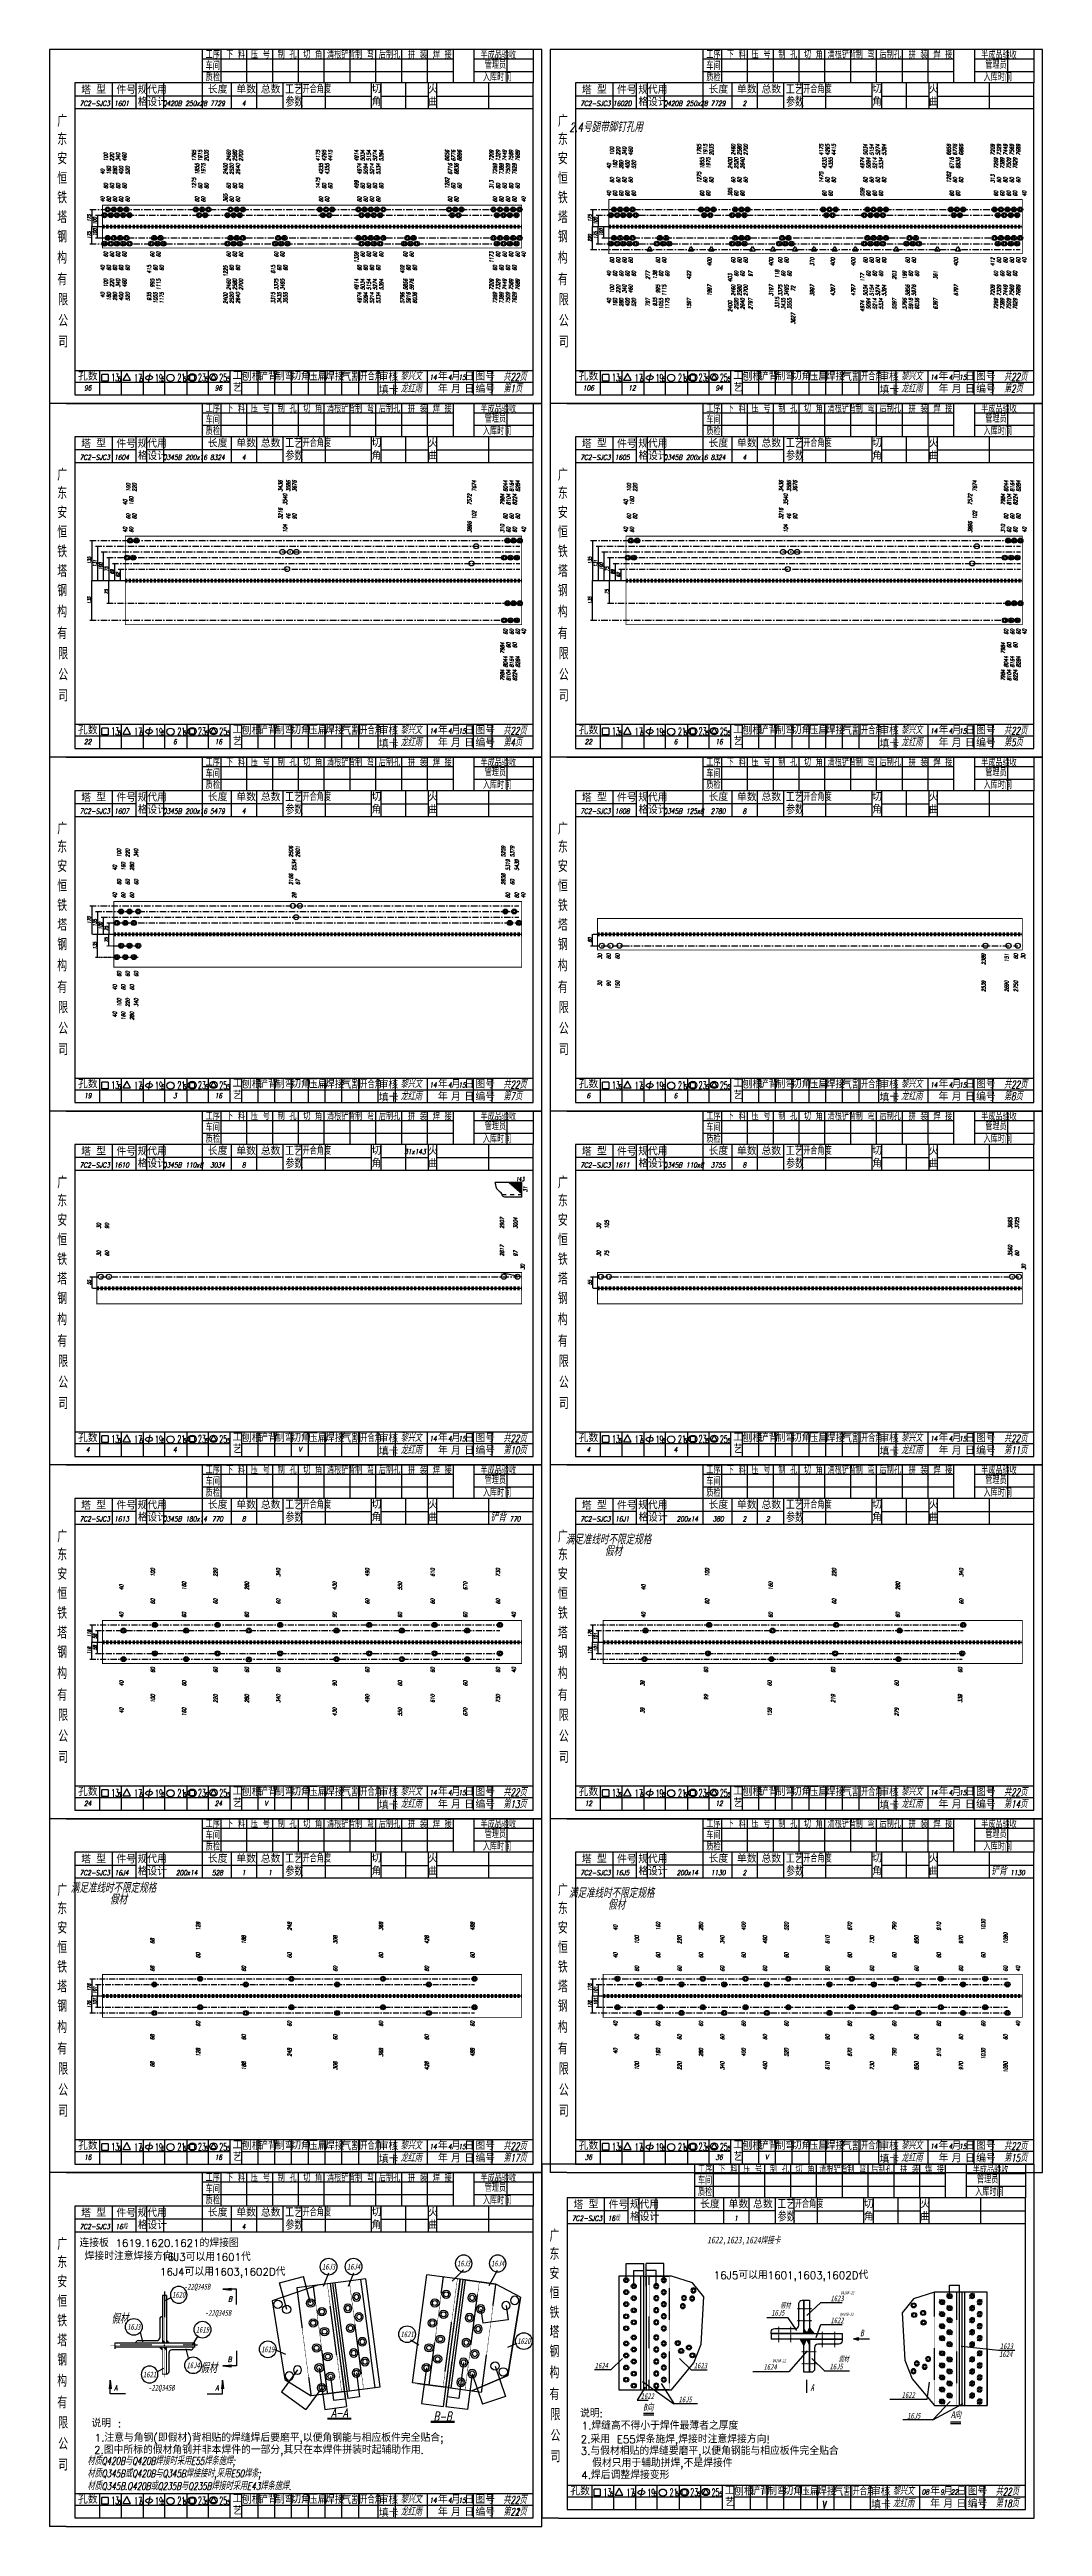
# Model space of a CAD drawing. Header units: millimetres. Extents: x -1378 to 644, y -1773 to 1979.
# Drawn here: x 51 to 644, y 501 to 1979 of the extents above; entities that cross this region are included whole.
import ezdxf
from ezdxf.enums import TextEntityAlignment as Align

# ---------------------------------------------------------------- set-up
doc = ezdxf.new("R2010")
doc.units = ezdxf.units.MM
for name, pattern in [('CENTER', [50.8, 31.75, -6.35, 6.35, -6.35]), ('LPY5', [0.5, 0.25, -0.125, 0, -0.125]), ('LPY8', [0.009, 0.005, -0.004]), ('LPY9', [0.025, 0.015, -0.005, 0, -0.005])]:
    doc.linetypes.add(name, pattern=pattern)
for name, color, linetype in [('1', 7, 'Continuous'), ('16', 7, 'Continuous'), ('19', 7, 'Continuous'), ('2', 7, 'Continuous'), ('21', 7, 'Continuous'), ('22', 7, 'Continuous'), ('6', 7, 'Continuous'), ('7', 7, 'Continuous')]:
    doc.layers.add(name, color=color, linetype=linetype)
doc.styles.add('hz', font='txt.shx', dxfattribs={"width": 0.7, "oblique": 12, "bigfont": 'hztxt.shx'})
doc.dimstyles.new('ISO-25', dxfattribs={"dimscale": 0.001, "dimtxt": 2.5, "dimasz": 2.5, "dimexe": 1.25, "dimexo": 0.625, "dimtad": 1, "dimtxsty": 'Standard', "dimcen": 2.5, "dimadec": 0, "dimazin": 0, "dimtfac": 1, "dimtmove": 0, "dimatfit": 3, "dimfxl": 0, "dimarcsym": 0})

msp = doc.modelspace()

# ---------------------------------------------------------------- texts
at = {"color": 134, "style": 'hz', "oblique": 12, "width": 0.7}
for s, p in [('2.4号腿带脚钉孔用', (405.5347, 1930.3026)), ('满足准线时不限定规格', (410.4839, 1087.2719, 0.0422)), ('假材', (393.1192, 1080.3617, 0.0422)), ('满足准线时不限定规格', (115.0608, 879.3294, 0.0422)), ('假材', (97.6961, 872.4192, 0.0422)), ('满足准线时不限定规格', (412.3663, 876.2556, 0.0422)), ('假材', (395.0016, 869.3454, 0.0422))]:
    msp.add_text(s, height=5.4, dxfattribs=at).set_placement(p, align=Align.RIGHT)
at = {"color": 25, "style": 'hz'}
for s, p in [('连接板 1619.1620.1621的焊接图', (69.2931, 667.9541)), ('焊接时注意焊接方向!', (72.3662, 660.1149)), ('16J4可以用1603,1602D代', (117.4048, 650.7839)), ('16J3可以用1601代', (118.0947, 659.6385)), ('16J5可以用1601,1603,1602D代', (447.8743, 648.765)), ('说明 :', (76.4496, 560.3633)), ('2.图中所标的假材角钢并非本焊件的一部分,其只在本焊件拼装时起辅助作用.', (78.066, 544.4912)), ('1.注意与角钢(即假材)背相贴的焊缝焊后要磨平,以便角钢能与相应板件完全贴合;', (78.3933, 551.7104))]:
    msp.add_text(s, height=4.5, dxfattribs=at).set_placement(p)
at = {"style": 'hz'}
for s, p in [('说明:', (368.062, 566.2644, -1.6055)), ('1.焊缝高不得小于焊件最薄者之厚度', (369.035, 558.9634, -1.6055)), ('2.采用 E55焊条施焊,焊接时注意焊接方向!', (368.4795, 550.8461, -1.6055)), ('3.与假材相贴的焊缝要磨平,以便角钢能与相应板件完全贴合', (368.4795, 543.8827, -1.6055)), ('4.焊后调整焊接变形', (368.8167, 529.446, -1.6055)), ('假材只用于辅助拼焊,不是焊接件', (375.3095, 536.646, -1.6055))]:
    msp.add_text(s, height=4.5, dxfattribs=at).set_placement(p)
at = {"layer": '1', "color": 6, "style": 'hz', "oblique": 12, "width": 0.7}
for s, p in [('7C2-SJC3', (78.4653, 1945.7526)), ('1601', (94.4653, 1945.7526)), ('Q420B 250x28', (132.1653, 1945.7526)), ('7729', (151.6653, 1945.7526)), ('4', (167.3653, 1945.7526)), ('7C2-SJC3', (377.2653, 1945.7526)), ('1602D', (393.2653, 1945.7526)), ('Q420B 250x28', (430.9653, 1945.7526)), ('7729', (450.4653, 1945.7526)), ('2', (466.1653, 1945.7526)), ('7C2-SJC3', (377.2653, 889.7866)), ('16J5', (393.2653, 889.7866)), (' 200x14', (430.9653, 889.7866)), ('1130', (450.4653, 889.7866)), ('2', (466.1653, 889.7866))]:
    msp.add_text(s, height=3, dxfattribs=at).set_placement(p, align=Align.CENTER)
at = {"layer": '1', "color": 7, "style": 'hz', "oblique": 12, "width": 0.7}
for s, p in [('1795', (440.2899, 1916.2526)), ('1915', (443.9899, 1916.2526)), ('2035', (447.6899, 1916.2526)), ('2460', (460.6859, 1916.2526)), ('2580', (464.3859, 1916.2526)), ('2700', (468.0859, 1916.2526)), ('4175', (513.2475, 1916.2526)), ('4295', (516.9475, 1916.2526)), ('4415', (520.6475, 1916.2526)), ('6656', (589.3011, 1916.2526)), ('6776', (593.0011, 1916.2526)), ('6896', (596.7011, 1916.2526)), ('7209', (615.4608, 1916.2526)), ('7329', (619.2926, 1916.2526)), ('7449', (623.1244, 1916.2526)), ('7569', (626.9562, 1916.2526)), ('7689', (630.788, 1916.2526)), ('40', (84.3083, 1904.7526)), ('100', (86.1583, 1912.7526)), ('160', (88.0083, 1904.7526)), ('220', (89.8583, 1912.7526)), ('280', (91.7083, 1904.7526)), ('340', (93.5583, 1912.7526)), ('400', (95.4083, 1904.7526)), ('460', (97.3606, 1912.7526)), ('520', (99.2106, 1904.7526)), ('1795', (138.848, 1912.7526)), ('1855', (140.698, 1904.7526)), ('1915', (142.548, 1912.7526)), ('1975', (144.398, 1904.7526)), ('2035', (146.248, 1912.7526)), ('2400', (157.6494, 1904.7526)), ('2460', (159.4994, 1912.7526)), ('2520', (161.3494, 1904.7526)), ('2580', (163.1994, 1912.7526)), ('2640', (165.0494, 1904.7526)), ('2700', (166.8994, 1912.7526)), ('4175', (212.8106, 1912.7526)), ('4235', (214.6606, 1904.7526)), ('4295', (216.5106, 1912.7526)), ('4355', (218.3606, 1904.7526)), ('4415', (220.2106, 1912.7526)), ('4914', (235.7763, 1912.7526)), ('4974', (237.6263, 1904.7526)), ('5034', (239.4763, 1912.7526)), ('5094', (241.3263, 1904.7526)), ('5154', (243.1763, 1912.7526)), ('5214', (245.0263, 1904.7526)), ('5274', (246.8763, 1912.7526)), ('5334', (248.8285, 1904.7526)), ('5394', (250.6785, 1912.7526)), ('6656', (289.9119, 1912.7526)), ('6716', (291.7619, 1904.7526)), ('6776', (293.6119, 1912.7526)), ('6836', (295.4619, 1904.7526)), ('6896', (297.3119, 1912.7526)), ('7209', (316.432, 1912.7526)), ('7269', (318.4666, 1904.7526)), ('7329', (320.3166, 1912.7526)), ('7389', (322.3512, 1904.7526)), ('7449', (324.2012, 1912.7526)), ('7509', (326.2358, 1904.7526)), ('7569', (328.0858, 1912.7526)), ('7629', (330.1204, 1904.7526)), ('7689', (331.9704, 1912.7526)), ('40', (386.4914, 1908.2526)), ('100', (388.3414, 1916.2526)), ('160', (390.1914, 1908.2526)), ('220', (392.0414, 1916.2526)), ('280', (393.8914, 1908.2526)), ('340', (395.7414, 1916.2526)), ('400', (397.5914, 1908.2526)), ('460', (399.4414, 1916.2526)), ('520', (401.2914, 1908.2526)), ('1855', (442.1399, 1908.2526)), ('1975', (445.8399, 1908.2526)), ('2400', (458.8359, 1908.2526)), ('2520', (462.5359, 1908.2526)), ('2640', (466.2359, 1908.2526)), ('4235', (515.0975, 1908.2526)), ('4355', (518.7975, 1908.2526)), ('4974', (537.7403, 1908.2526)), ('5034', (539.5903, 1916.2526)), ('5094', (541.4403, 1908.2526)), ('5154', (543.2903, 1916.2526)), ('5214', (545.1403, 1908.2526)), ('5274', (546.9903, 1916.2526)), ('5334', (548.8403, 1908.2526)), ('5394', (550.6903, 1916.2526)), ('6716', (591.1511, 1908.2526)), ('6836', (594.8511, 1908.2526)), ('7269', (617.4426, 1908.2526)), ('7389', (621.2744, 1908.2526)), ('7509', (625.1062, 1908.2526)), ('7629', (628.938, 1908.2526)), ('60', (86.1583, 1896.2526)), ('60', (89.8583, 1896.2526)), ('60', (93.5583, 1896.2526)), ('60', (97.3606, 1896.2526)), ('1275', (138.848, 1896.2526)), ('60', (142.548, 1896.2526)), ('60', (146.248, 1896.2526)), ('365', (157.6494, 1888.2526)), ('60', (159.4994, 1896.2526)), ('60', (163.1994, 1896.2526)), ('60', (166.8994, 1896.2526)), ('1475', (212.8106, 1896.2526)), ('60', (216.5106, 1896.2526)), ('60', (220.2106, 1896.2526)), ('499', (235.7763, 1896.2526)), ('60', (239.4763, 1896.2526)), ('60', (243.1763, 1896.2526)), ('60', (246.8763, 1896.2526)), ('60', (250.6785, 1896.2526)), ('1262', (289.9119, 1896.2526)), ('60', (293.6119, 1896.2526)), ('60', (297.3119, 1896.2526)), ('313', (316.432, 1896.2526)), ('60', (320.3166, 1896.2526)), ('60', (324.2012, 1896.2526)), ('60', (328.0858, 1896.2526)), ('60', (331.9704, 1896.2526)), ('40', (386.4914, 1891.7526)), ('60', (388.3414, 1899.7526)), ('60', (390.1914, 1891.7526)), ('60', (392.0414, 1899.7526)), ('60', (393.8914, 1891.7526)), ('60', (395.7414, 1899.7526)), ('60', (397.5914, 1891.7526)), ('60', (399.4414, 1899.7526)), ('60', (401.2914, 1891.7526)), ('1275', (440.2899, 1899.7526)), ('60', (442.1399, 1891.7526)), ('60', (443.9899, 1899.7526)), ('60', (445.8399, 1891.7526)), ('60', (447.6899, 1899.7526)), ('365', (458.8359, 1891.7526)), ('60', (460.6859, 1899.7526)), ('60', (462.5359, 1891.7526)), ('60', (464.3859, 1899.7526)), ('60', (466.2359, 1891.7526)), ('60', (468.0859, 1899.7526)), ('1475', (513.2475, 1899.7526)), ('60', (515.0975, 1891.7526)), ('60', (516.9475, 1899.7526)), ('60', (518.7975, 1891.7526)), ('60', (520.6475, 1899.7526)), ('559', (537.7403, 1891.7526)), ('60', (539.5903, 1899.7526)), ('60', (541.4403, 1891.7526)), ('60', (543.2903, 1899.7526)), ('60', (545.1403, 1891.7526)), ('60', (546.9903, 1899.7526)), ('60', (548.8403, 1891.7526)), ('60', (550.6903, 1899.7526)), ('1262', (589.3011, 1899.7526)), ('60', (591.1511, 1891.7526)), ('60', (593.0011, 1899.7526)), ('60', (594.8511, 1891.7526)), ('60', (596.7011, 1899.7526)), ('313', (615.4608, 1899.7526)), ('60', (617.4426, 1891.7526)), ('60', (619.2926, 1899.7526)), ('60', (621.2744, 1891.7526)), ('60', (623.1244, 1899.7526)), ('60', (625.1062, 1891.7526)), ('60', (626.9562, 1899.7526)), ('60', (628.938, 1891.7526)), ('60', (630.788, 1899.7526)), ('40', (634.4266, 1891.7526)), ('40', (84.3083, 1888.2526)), ('60', (88.0083, 1888.2526)), ('60', (91.7083, 1888.2526)), ('60', (95.4083, 1888.2526)), ('60', (99.2106, 1888.2526)), ('60', (140.698, 1888.2526)), ('60', (144.398, 1888.2526)), ('60', (161.3494, 1888.2526)), ('60', (165.0494, 1888.2526)), ('60', (214.6606, 1888.2526)), ('60', (218.3606, 1888.2526)), ('60', (237.6263, 1888.2526)), ('60', (241.3263, 1888.2526)), ('60', (245.0263, 1888.2526)), ('60', (248.8285, 1888.2526)), ('60', (291.7619, 1888.2526)), ('60', (295.4619, 1888.2526)), ('60', (318.4666, 1888.2526)), ('60', (322.3512, 1888.2526)), ('60', (326.2358, 1888.2526)), ('60', (330.1204, 1888.2526)), ('40', (335.6178, 1888.2526)), ('100', (99.6067, 1715.5526)), ('220', (103.3067, 1715.5526)), ('3436', (190.423, 1715.5526)), ('3586', (195.1108, 1715.5526)), ('3676', (198.8108, 1715.5526)), ('7674', (306.0648, 1715.5526)), ('8044', (324.7283, 1715.5526)), ('8164', (328.4283, 1715.5526)), ('8284', (332.1283, 1715.5526)), ('100', (398.4067, 1715.5526)), ('220', (402.1067, 1715.5526)), ('3436', (489.223, 1715.5526)), ('3586', (493.9108, 1715.5526)), ('3676', (497.6108, 1715.5526)), ('7674', (604.8648, 1715.5526)), ('8044', (623.5283, 1715.5526)), ('8164', (627.2283, 1715.5526)), ('8284', (630.9283, 1715.5526)), ('40', (97.7567, 1707.5526)), ('60', (99.6067, 1699.0526)), ('160', (101.4567, 1707.5526)), ('60', (103.3067, 1699.0526)), ('3216', (190.423, 1699.0526)), ('3540', (193.2608, 1707.5526)), ('46', (195.1108, 1699.0526)), ('90', (198.8108, 1699.0526)), ('7572', (303.2815, 1707.5526)), ('102', (306.0648, 1699.0526)), ('7984', (322.8783, 1707.5526)), ('60', (324.7283, 1699.0526)), ('8104', (326.5783, 1707.5526)), ('60', (328.4283, 1699.0526)), ('8224', (330.2783, 1707.5526)), ('60', (332.1283, 1699.0526)), ('40', (396.5567, 1707.5526)), ('60', (398.4067, 1699.0526)), ('160', (400.2567, 1707.5526)), ('60', (402.1067, 1699.0526)), ('3216', (489.223, 1699.0526)), ('3540', (492.0608, 1707.5526)), ('46', (493.9108, 1699.0526)), ('90', (497.6108, 1699.0526)), ('7572', (602.0815, 1707.5526)), ('102', (604.8648, 1699.0526)), ('7984', (621.6783, 1707.5526)), ('60', (623.5283, 1699.0526)), ('8104', (625.3783, 1707.5526)), ('60', (627.2283, 1699.0526)), ('8224', (629.0783, 1707.5526)), ('60', (630.9283, 1699.0526)), ('40', (97.7567, 1691.0526)), ('60', (101.4567, 1691.0526)), ('104', (193.2608, 1691.0526)), ('3896', (303.2815, 1691.0526)), ('310', (322.8783, 1691.0526)), ('60', (326.5783, 1691.0526)), ('60', (330.2783, 1691.0526)), ('40', (335.6968, 1691.0526)), ('40', (396.5567, 1691.0526)), ('60', (400.2567, 1691.0526)), ('104', (492.0608, 1691.0526)), ('3896', (602.0815, 1691.0526)), ('310', (621.6783, 1691.0526)), ('60', (625.3783, 1691.0526)), ('60', (629.0783, 1691.0526)), ('40', (634.4968, 1691.0526)), ('100', (94.13, 1497.3526)), ('160', (96.6888, 1489.3526)), ('220', (99.2476, 1497.3526)), ('280', (101.8065, 1489.3526)), ('340', (104.3653, 1497.3526)), ('2506', (196.7391, 1497.3526)), ('2534', (198.5891, 1489.3526)), ('2601', (200.7906, 1497.3526)), ('5259', (323.4919, 1497.3526)), ('5319', (326.1574, 1489.3526)), ('5379', (328.8228, 1497.3526)), ('5439', (331.4883, 1489.3526)), ('40', (91.5712, 1489.3526)), ('60', (94.13, 1480.8526)), ('60', (99.2476, 1480.8526)), ('60', (104.3653, 1480.8526)), ('2166', (196.7391, 1480.8526)), ('67', (200.7906, 1480.8526)), ('2658', (323.4919, 1480.8526)), ('60', (328.8228, 1480.8526)), ('40', (91.5712, 1472.8526)), ('60', (96.6888, 1472.8526)), ('60', (101.8065, 1472.8526)), ('28', (198.5891, 1472.8526)), ('60', (326.1574, 1472.8526)), ('60', (331.4883, 1472.8526)), ('40', (335.3768, 1472.8526)), ('31', (336.5653, 1297.4526)), ('30', (82.0725, 1275.6526)), ('90', (86.8871, 1275.6526)), ('2907', (322.6498, 1275.6526)), ('3004', (330.7577, 1275.6526)), ('30', (380.4103, 1275.6526)), ('105', (385.273, 1275.6526)), ('3665', (625.987, 1275.6526)), ('3725', (630.0392, 1275.6526)), ('30', (82.0725, 1259.1526)), ('60', (86.8871, 1259.1526)), ('2817', (322.6498, 1259.1526)), ('97', (330.7577, 1259.1526)), ('30', (380.4103, 1259.1526)), ('75', (385.273, 1259.1526)), ('3560', (625.987, 1259.1526)), ('60', (630.0392, 1259.1526)), ('30', (335.0115, 1251.1526)), ('30', (634.0522, 1251.1526)), ('100', (114.259, 1067.9526)), ('220', (151.6915, 1067.9526)), ('340', (189.1241, 1067.9526)), ('490', (242.2834, 1067.9526)), ('610', (281.2757, 1067.9526)), ('730', (320.2679, 1067.9526)), ('100', (445.0737, 1067.9526)), ('220', (520.9238, 1067.9526)), ('340', (596.7739, 1067.9526)), ('40', (95.5428, 1059.9526)), ('60', (114.259, 1051.4526)), ('160', (132.9753, 1059.9526)), ('60', (151.6915, 1051.4526)), ('280', (170.4078, 1059.9526)), ('60', (189.1241, 1051.4526)), ('430', (222.7873, 1059.9526)), ('60', (242.2834, 1051.4526)), ('550', (261.7795, 1059.9526)), ('60', (281.2757, 1051.4526)), ('670', (300.7718, 1059.9526)), ('60', (320.2679, 1051.4526)), ('40', (407.1486, 1059.9526)), ('60', (445.0737, 1051.4526)), ('160', (482.9987, 1059.9526)), ('60', (520.9238, 1051.4526)), ('280', (558.8488, 1059.9526)), ('60', (596.7739, 1051.4526)), ('40', (95.5428, 1043.4526)), ('60', (132.9753, 1043.4526)), ('60', (170.4078, 1043.4526)), ('90', (222.7873, 1043.4526)), ('60', (261.7795, 1043.4526)), ('60', (300.7718, 1043.4526)), ('40', (329.7666, 1043.4526)), ('40', (407.1486, 1043.4526)), ('60', (482.9987, 1043.4526)), ('60', (558.8488, 1043.4526)), ('128', (141.2936, 856.7526)), ('248', (195.8827, 856.7526)), ('368', (250.4718, 856.7526)), ('488', (305.0609, 856.7526)), ('40', (390.3676, 856.7866)), ('160', (415.8748, 856.7866)), ('280', (441.3819, 856.7866)), ('400', (466.889, 856.7866)), ('520', (492.3961, 856.7866)), ('670', (530.2139, 856.7866)), ('790', (556.7838, 856.7866)), ('910', (583.3538, 856.7866)), ('1030', (609.9237, 856.7866)), ('68', (113.9991, 848.7526)), ('60', (141.2936, 840.2526)), ('188', (168.5882, 848.7526)), ('60', (195.8827, 840.2526)), ('308', (223.1773, 848.7526)), ('60', (250.4718, 840.2526)), ('428', (277.7664, 848.7526)), ('60', (305.0609, 840.2526)), ('40', (390.3676, 840.2866)), ('100', (403.1212, 848.7866)), ('60', (415.8748, 840.2866)), ('220', (428.6283, 848.7866)), ('60', (441.3819, 840.2866)), ('340', (454.1354, 848.7866)), ('60', (466.889, 840.2866)), ('460', (479.6425, 848.7866)), ('60', (492.3961, 840.2866)), ('610', (516.929, 848.7866)), ('60', (530.2139, 840.2866)), ('730', (543.4989, 848.7866)), ('60', (556.7838, 840.2866)), ('850', (570.0688, 848.7866)), ('60', (583.3538, 840.2866)), ('970', (596.6387, 848.7866)), ('60', (609.9237, 840.2866)), ('1090', (623.2086, 848.7866)), ('68', (113.9991, 832.2526)), ('60', (168.5882, 832.2526)), ('60', (223.1773, 832.2526)), ('60', (277.7664, 832.2526)), ('60', (403.1212, 832.2866)), ('60', (428.6283, 832.2866)), ('60', (454.1354, 832.2866)), ('60', (479.6425, 832.2866)), ('90', (516.929, 832.2866)), ('60', (543.4989, 832.2866)), ('60', (570.0688, 832.2866)), ('60', (596.6387, 832.2866)), ('60', (623.2086, 832.2866)), ('40', (630.6369, 832.2866))]:
    msp.add_text(s, height=2.3, rotation=90, dxfattribs=at).set_placement(p)
for s, p in [('40', (84.3083, 1850.7526)), ('60', (86.1583, 1858.7526)), ('60', (88.0083, 1850.7526)), ('60', (89.8583, 1858.7526)), ('60', (91.7083, 1850.7526)), ('60', (93.5583, 1858.7526)), ('60', (95.4083, 1850.7526)), ('60', (97.3606, 1858.7526)), ('60', (99.2106, 1850.7526)), ('415', (112.122, 1850.7526)), ('60', (113.972, 1858.7526)), ('60', (115.822, 1850.7526)), ('60', (117.672, 1858.7526)), ('60', (119.522, 1850.7526)), ('1225', (157.6494, 1850.4947)), ('60', (159.4994, 1858.7526)), ('60', (161.3494, 1850.7526)), ('60', (163.1994, 1858.7526)), ('60', (165.0494, 1850.7526)), ('60', (166.8994, 1858.7526)), ('615', (186.0846, 1850.7526)), ('60', (187.9346, 1858.7526)), ('60', (189.7846, 1850.7526)), ('60', (191.6346, 1858.7526)), ('60', (193.4846, 1850.7526)), ('1359', (235.7763, 1858.7526)), ('60', (237.6263, 1850.7526)), ('60', (239.4763, 1858.7526)), ('60', (241.3263, 1850.7526)), ('60', (243.1763, 1858.7526)), ('60', (245.0263, 1850.7526)), ('60', (246.8763, 1858.7526)), ('60', (248.8285, 1850.7526)), ('60', (250.6785, 1858.7526)), ('402', (263.186, 1850.7526)), ('60', (265.036, 1858.7526)), ('60', (266.886, 1850.7526)), ('60', (268.736, 1858.7526)), ('60', (270.586, 1850.7526)), ('1173', (316.432, 1858.7526)), ('60', (318.4666, 1850.7526)), ('60', (320.3166, 1858.7526)), ('60', (322.3512, 1850.7526)), ('60', (324.2012, 1858.7526)), ('60', (326.2358, 1850.7526)), ('60', (328.0858, 1858.7526)), ('60', (330.1204, 1850.7526)), ('60', (331.9704, 1858.7526)), ('40', (335.6178, 1858.7526)), ('60', (388.3414, 1855.2526)), ('60', (392.0414, 1855.2526)), ('60', (395.7414, 1855.2526)), ('60', (399.4414, 1855.2526)), ('60', (415.7771, 1855.2526)), ('60', (419.4771, 1855.2526)), ('400', (446.4821, 1855.2526)), ('60', (460.6859, 1855.2526)), ('60', (464.3859, 1855.2526)), ('60', (468.0859, 1855.2526)), ('400', (483.2674, 1855.2526)), ('118', (486.8847, 1847.9443)), ('60', (488.7347, 1855.2526)), ('60', (492.4347, 1855.2526)), ('370', (507.791, 1855.2526)), ('400', (520.0527, 1855.2526)), ('400', (532.3145, 1855.2526)), ('60', (539.5903, 1855.2526)), ('60', (543.2903, 1855.2526)), ('60', (546.9903, 1855.2526)), ('60', (550.6903, 1855.2526)), ('60', (564.7883, 1855.2526)), ('60', (568.4883, 1855.2526)), ('400', (593.6233, 1855.2526)), ('412', (615.4608, 1855.2526)), ('60', (619.2926, 1855.2526)), ('60', (623.1244, 1855.2526)), ('60', (626.9562, 1855.2526)), ('60', (630.788, 1855.2526)), ('40', (634.4266, 1855.2526)), ('40', (84.3083, 1834.5526)), ('100', (86.1583, 1842.5526)), ('160', (88.0083, 1834.5526)), ('220', (89.8583, 1842.5526)), ('280', (91.7083, 1834.5526)), ('340', (93.5583, 1842.5526)), ('400', (95.4083, 1834.5526)), ('460', (97.3606, 1842.5526)), ('520', (99.2106, 1834.5526)), ('935', (112.122, 1834.5526)), ('995', (113.972, 1842.5526)), ('1055', (115.822, 1834.5526)), ('1115', (117.672, 1842.5526)), ('1175', (119.522, 1834.5526)), ('2400', (157.6494, 1834.2947)), ('2460', (159.4994, 1842.5526)), ('2520', (161.3494, 1834.5526)), ('2580', (163.1994, 1842.5526)), ('2640', (165.0494, 1834.5526)), ('2700', (166.8994, 1842.5526)), ('3315', (186.0846, 1834.5526)), ('3375', (187.9346, 1842.5526)), ('3435', (189.7846, 1834.5526)), ('3495', (191.6346, 1842.5526)), ('3555', (193.4846, 1834.5526)), ('4914', (235.7763, 1842.5526)), ('4974', (237.6263, 1834.5526)), ('5034', (239.4763, 1842.5526)), ('5094', (241.3263, 1834.5526)), ('5154', (243.1763, 1842.5526)), ('5214', (245.0263, 1834.5526)), ('5274', (246.8763, 1842.5526)), ('5334', (248.8285, 1834.5526)), ('5394', (250.6785, 1842.5526)), ('5796', (263.186, 1834.5526)), ('5856', (265.036, 1842.5526)), ('5916', (266.886, 1834.5526)), ('5976', (268.736, 1842.5526)), ('6036', (270.586, 1834.5526)), ('7209', (316.432, 1842.5526)), ('7269', (318.4666, 1834.5526)), ('7329', (320.3166, 1842.5526)), ('7389', (322.3512, 1834.5526)), ('7449', (324.2012, 1842.5526)), ('7509', (326.2358, 1834.5526)), ('7569', (328.0858, 1842.5526)), ('7629', (330.1204, 1834.5526)), ('7689', (331.9704, 1842.5526)), ('40', (386.4914, 1847.2526)), ('100', (388.3414, 1839.0526)), ('60', (390.1914, 1847.2526)), ('220', (392.0414, 1839.0526)), ('60', (393.8914, 1847.2526)), ('340', (395.7414, 1839.0526)), ('60', (397.5914, 1847.2526)), ('460', (399.4414, 1839.0526)), ('60', (401.2914, 1847.2526)), ('277', (409.6968, 1847.2526)), ('138', (413.9271, 1847.46)), ('995', (415.7771, 1839.0526)), ('60', (417.6271, 1847.2526)), ('1115', (419.4771, 1839.0526)), ('60', (421.3271, 1847.2526)), ('422', (434.2204, 1847.2526)), ('1997', (446.4821, 1839.0526)), ('403', (458.8359, 1845.6874)), ('2460', (460.6859, 1839.0526)), ('60', (462.5359, 1847.2526)), ('2580', (464.3859, 1839.0526)), ('60', (466.2359, 1847.2526)), ('2700', (468.0859, 1839.0526)), ('97', (471.0057, 1847.2526)), ('3197', (483.2674, 1839.0526)), ('3375', (488.7347, 1839.0526)), ('60', (490.5847, 1847.2526)), ('3495', (492.4347, 1839.0526)), ('60', (494.2847, 1847.2526)), ('72', (496.4488, 1838.4057)), ('3997', (507.791, 1839.0526)), ('4397', (520.0527, 1839.0526)), ('4797', (532.3145, 1839.0526)), ('177', (537.7403, 1845.8834)), ('5034', (539.5903, 1839.0526)), ('60', (541.4403, 1847.2526)), ('5154', (543.2903, 1839.0526)), ('60', (545.1403, 1847.2526)), ('5274', (546.9903, 1839.0526)), ('60', (548.8403, 1847.2526)), ('5394', (550.6903, 1839.0526)), ('203', (556.838, 1847.2526)), ('199', (562.9383, 1847.292)), ('5856', (564.7883, 1839.0526)), ('60', (566.6383, 1847.2526)), ('5976', (568.4883, 1839.0526)), ('60', (570.3383, 1847.2526)), ('361', (581.3616, 1847.2526)), ('6797', (593.6233, 1839.0526)), ('7209', (615.4608, 1839.0526)), ('60', (617.4426, 1847.2526)), ('7329', (619.2926, 1839.0526)), ('60', (621.2744, 1847.2526)), ('7449', (623.1244, 1839.0526)), ('60', (625.1062, 1847.2526)), ('7569', (626.9562, 1839.0526)), ('60', (628.938, 1847.2526)), ('7689', (630.788, 1839.0526)), ('40', (386.4914, 1831.0526)), ('160', (390.1914, 1831.0526)), ('280', (393.8914, 1831.0526)), ('400', (397.5914, 1831.0526)), ('520', (401.2914, 1831.0526)), ('797', (409.6968, 1831.0526)), ('935', (413.9271, 1831.26)), ('1055', (417.6271, 1831.0526)), ('1175', (421.3271, 1831.0526)), ('1597', (434.2204, 1831.0526)), ('2400', (458.8359, 1829.4874)), ('2520', (462.5359, 1831.0526)), ('2640', (466.2359, 1831.0526)), ('2797', (471.0057, 1831.0526)), ('3315', (486.8847, 1831.7443)), ('3435', (490.5847, 1831.0526)), ('3555', (494.2847, 1831.0526)), ('3627', (496.4488, 1822.2057)), ('4974', (537.7403, 1829.6834)), ('5094', (541.4403, 1831.0526)), ('5214', (545.1403, 1831.0526)), ('5334', (548.8403, 1831.0526)), ('5597', (556.838, 1831.0526)), ('5796', (562.9383, 1831.092)), ('5916', (566.6383, 1831.0526)), ('6036', (570.3383, 1831.0526)), ('6397', (581.3616, 1831.0526)), ('7269', (617.4426, 1831.0526)), ('7389', (621.2744, 1831.0526)), ('7509', (625.1062, 1831.0526)), ('7629', (628.938, 1831.0526)), ('60', (324.7283, 1633.5526)), ('60', (328.4283, 1633.5526)), ('60', (332.1283, 1633.5526)), ('40', (335.6968, 1633.5526)), ('60', (623.5283, 1633.5526)), ('60', (627.2283, 1633.5526)), ('60', (630.9283, 1633.5526)), ('40', (634.4968, 1633.5526)), ('7984', (322.8783, 1625.5526)), ('8044', (324.7283, 1617.3526)), ('60', (326.5783, 1625.5526)), ('8164', (328.4283, 1617.3526)), ('60', (330.2783, 1625.5526)), ('8284', (332.1283, 1617.3526)), ('7984', (621.6783, 1625.5526)), ('8044', (623.5283, 1617.3526)), ('60', (625.3783, 1625.5526)), ('8164', (627.2283, 1617.3526)), ('60', (629.0783, 1625.5526)), ('8284', (630.9283, 1617.3526)), ('7984', (322.8783, 1609.3526)), ('8104', (326.5783, 1609.3526)), ('8224', (330.2783, 1609.3526)), ('7984', (621.6783, 1609.3526)), ('8104', (625.3783, 1609.3526)), ('8224', (629.0783, 1609.3526)), ('30', (381.0925, 1439.8526)), ('60', (386.3469, 1439.8526)), ('60', (391.6014, 1439.8526)), ('2389', (610.0805, 1439.8526)), ('151', (623.8552, 1439.8526)), ('60', (629.3286, 1439.8526)), ('30', (633.6969, 1439.8526)), ('40', (91.5712, 1421.3526)), ('60', (94.13, 1429.3526)), ('60', (96.6888, 1421.3526)), ('60', (99.2476, 1429.3526)), ('60', (101.8065, 1421.3526)), ('60', (104.3653, 1429.3526)), ('30', (381.0925, 1423.6526)), ('90', (386.3469, 1423.6526)), ('150', (391.6014, 1423.6526)), ('2539', (610.0805, 1423.6526)), ('2690', (623.8552, 1423.6526)), ('2750', (629.3286, 1423.6526)), ('40', (91.5712, 1405.1526)), ('100', (94.13, 1413.1526)), ('160', (96.6888, 1405.1526)), ('220', (99.2476, 1413.1526)), ('280', (101.8065, 1405.1526)), ('340', (104.3653, 1413.1526)), ('40', (95.5428, 1005.9526)), ('60', (114.259, 1013.9526)), ('60', (132.9753, 1005.9526)), ('60', (151.6915, 1013.9526)), ('60', (170.4078, 1013.9526)), ('60', (189.1241, 1013.9526)), ('90', (222.7873, 1005.9526)), ('60', (242.2834, 1013.9526)), ('60', (261.7795, 1005.9526)), ('60', (281.2757, 1013.9526)), ('60', (300.7718, 1005.9526)), ('60', (320.2679, 1013.9526)), ('40', (329.7666, 1013.9526)), ('39', (406.5165, 1005.9526)), ('60', (444.4416, 1013.9526)), ('60', (482.3667, 1005.9526)), ('60', (520.2917, 1013.9526)), ('60', (558.2168, 1005.9526)), ('60', (596.1418, 1013.9526)), ('100', (114.259, 997.7526)), ('220', (151.6915, 997.7526)), ('280', (170.4078, 997.7526)), ('340', (189.1241, 997.7526)), ('490', (242.2834, 997.7526)), ('610', (281.2757, 997.7526)), ('730', (320.2679, 997.7526)), ('99', (444.4416, 997.7526)), ('219', (520.2917, 997.7526)), ('339', (596.1418, 997.7526)), ('40', (95.5428, 989.7526)), ('160', (132.9753, 989.7526)), ('430', (222.7873, 989.7526)), ('550', (261.7795, 989.7526)), ('670', (300.7718, 989.7526)), ('39', (406.5165, 989.7526)), ('159', (482.3667, 989.7526)), ('279', (558.2168, 989.7526)), ('60', (141.2936, 802.7526)), ('60', (195.8827, 802.7526)), ('60', (250.4718, 802.7526)), ('60', (305.0609, 802.7526)), ('40', (390.3676, 802.7866)), ('60', (415.8748, 802.7866)), ('60', (441.3819, 802.7866)), ('60', (466.889, 802.7866)), ('60', (492.3961, 802.7866)), ('60', (530.2139, 802.7866)), ('60', (556.7838, 802.7866)), ('60', (583.3538, 802.7866)), ('60', (609.9237, 802.7866)), ('40', (630.6369, 802.7866)), ('68', (113.9991, 794.7526)), ('128', (141.2936, 786.5526)), ('60', (168.5882, 794.7526)), ('248', (195.8827, 786.5526)), ('60', (223.1773, 794.7526)), ('368', (250.4718, 786.5526)), ('60', (277.7664, 794.7526)), ('488', (305.0609, 786.5526)), ('40', (390.3676, 786.5866)), ('60', (403.1212, 794.7866)), ('160', (415.8748, 786.5866)), ('60', (428.6283, 794.7866)), ('280', (441.3819, 786.5866)), ('60', (454.1354, 794.7866)), ('400', (466.889, 786.5866)), ('60', (479.6425, 794.7866)), ('520', (492.3961, 786.5866)), ('90', (516.929, 794.7866)), ('670', (530.2139, 786.5866)), ('60', (543.4989, 794.7866)), ('790', (556.7838, 786.5866)), ('60', (570.0688, 794.7866)), ('910', (583.3538, 786.5866)), ('60', (596.6387, 794.7866)), ('1030', (609.9237, 786.5866)), ('60', (623.2086, 794.7866)), ('68', (113.9991, 778.5526)), ('188', (168.5882, 778.5526)), ('308', (223.1773, 778.5526)), ('428', (277.7664, 778.5526)), ('100', (403.1212, 778.5866)), ('220', (428.6283, 778.5866)), ('340', (454.1354, 778.5866)), ('460', (479.6425, 778.5866)), ('610', (516.929, 778.5866)), ('730', (543.4989, 778.5866)), ('850', (570.0688, 778.5866)), ('970', (596.6387, 778.5866)), ('1090', (623.2086, 778.5866))]:
    msp.add_text(s, height=2.3, rotation=90, dxfattribs=at).set_placement(p, align=Align.RIGHT)
for s, height, p in [('96', 3, (74.2653, 1775.9526)), ('96', 3, (152.2653, 1775.9526)), ('龙红雨', 4.5, (267.2653, 1774.7526)), ('黎兴文', 4.5, (267.2653, 1782.1526)), ('14', 3, (280.3653, 1782.3526)), ('4', 3, (290.3653, 1782.3526)), ('15', 3, (297.6653, 1782.3526)), ('106', 3, (373.0653, 1775.9526)), ('12', 3, (399.0653, 1775.9526)), ('94', 3, (451.0653, 1775.9526)), ('龙红雨', 4.5, (566.0653, 1774.7526)), ('黎兴文', 4.5, (566.0653, 1782.1526)), ('14', 3, (579.1653, 1782.3526)), ('4', 3, (589.1653, 1782.3526)), ('15', 3, (596.4653, 1782.3526)), ('7C2-SJC3', 3, (78.4653, 1734.5526)), ('1604', 3, (94.4653, 1734.5526)), ('Q345B 200x16', 3, (132.1653, 1734.5526)), ('8324', 3, (151.6653, 1734.5526)), ('4', 3, (167.3653, 1734.5526)), ('7C2-SJC3', 3, (377.2653, 1734.5526)), ('1605', 3, (393.2653, 1734.5526)), ('Q345B 200x16', 3, (430.9653, 1734.5526)), ('8324', 3, (450.4653, 1734.5526)), ('4', 3, (466.1653, 1734.5526)), ('22', 3, (74.2653, 1564.7526)), ('6', 3, (126.2653, 1564.7526)), ('16', 3, (152.2653, 1564.7526)), ('龙红雨', 4.5, (267.2653, 1563.5526)), ('黎兴文', 4.5, (267.2653, 1570.9526)), ('14', 3, (280.3653, 1571.1526)), ('4', 3, (290.3653, 1571.1526)), ('15', 3, (297.6653, 1571.1526)), ('22', 3, (373.0653, 1564.7526)), ('6', 3, (425.0653, 1564.7526)), ('16', 3, (451.0653, 1564.7526)), ('龙红雨', 4.5, (566.0653, 1563.5526)), ('黎兴文', 4.5, (566.0653, 1570.9526)), ('14', 3, (579.1653, 1571.1526)), ('4', 3, (589.1653, 1571.1526)), ('15', 3, (596.4653, 1571.1526)), ('7C2-SJC3', 3, (78.4653, 1523.3526)), ('1607', 3, (94.4653, 1523.3526)), ('Q345B 200x16', 3, (132.1653, 1523.3526)), ('5479', 3, (151.6653, 1523.3526)), ('4', 3, (167.3653, 1523.3526)), ('7C2-SJC3', 3, (377.2653, 1523.3526)), ('1608', 3, (393.2653, 1523.3526)), ('Q345B 125x8 ', 3, (430.9653, 1523.3526)), ('2780', 3, (450.4653, 1523.3526)), ('8', 3, (466.1653, 1523.3526)), ('黎兴文', 4.5, (267.2653, 1359.7526)), ('14', 3, (280.3653, 1359.9526)), ('4', 3, (290.3653, 1359.9526)), ('15', 3, (297.6653, 1359.9526)), ('黎兴文', 4.5, (566.0653, 1359.7526)), ('14', 3, (579.1653, 1359.9526)), ('4', 3, (589.1653, 1359.9526)), ('15', 3, (596.4653, 1359.9526)), ('19', 3, (74.2653, 1353.5526)), ('3', 3, (126.2653, 1353.5526)), ('16', 3, (152.2653, 1353.5526)), ('龙红雨', 4.5, (267.2653, 1352.3526)), ('6', 3, (373.0653, 1353.5526)), ('6', 3, (425.0653, 1353.5526)), ('龙红雨', 4.5, (566.0653, 1352.3526)), ('31x143', 3, (269.5653, 1320.1526)), ('7C2-SJC3', 3, (78.4653, 1312.1526)), ('1610', 3, (94.4653, 1312.1526)), ('Q345B 110x8 ', 3, (132.1653, 1312.1526)), ('3034', 3, (151.6653, 1312.1526)), ('8', 3, (167.3653, 1312.1526)), ('7C2-SJC3', 3, (377.2653, 1312.1526)), ('1611', 3, (393.2653, 1312.1526)), ('Q345B 110x8 ', 3, (430.9653, 1312.1526)), ('3755', 3, (450.4653, 1312.1526)), ('8', 3, (466.1653, 1312.1526)), ('黎兴文', 4.5, (267.2653, 1148.5526)), ('黎兴文', 4.5, (566.0653, 1148.5526)), ('4', 3, (74.2653, 1142.3526)), ('4', 3, (126.2653, 1142.3526)), ('V', 3, (200.9653, 1142.4526)), ('龙红雨', 4.5, (267.2653, 1141.1526)), ('14', 3, (280.3653, 1148.7526)), ('4', 3, (290.3653, 1148.7526)), ('15', 3, (297.6653, 1148.7526)), ('4', 3, (373.0653, 1142.3526)), ('4', 3, (425.0653, 1142.3526)), ('龙红雨', 4.5, (566.0653, 1141.1526)), ('14', 3, (579.1653, 1148.7526)), ('4', 3, (589.1653, 1148.7526)), ('15', 3, (596.4653, 1148.7526)), ('7C2-SJC3', 3, (78.4653, 1100.9526)), ('1613', 3, (94.4653, 1100.9526)), ('Q345B 180x14', 3, (132.1653, 1100.9526)), ('770', 3, (151.6653, 1100.9526)), ('8', 3, (167.3653, 1100.9526)), ('7C2-SJC3', 3, (377.2653, 1100.9526)), ('16J1', 3, (393.2653, 1100.9526)), (' 200x14', 3, (430.9653, 1100.9526)), ('380', 3, (450.4653, 1100.9526)), ('2', 3, (466.1653, 1100.9526)), ('2', 3, (480.2001, 1100.9526)), ('24', 3, (74.2653, 931.1526)), ('24', 3, (152.2653, 931.1526)), ('V', 3, (180.6653, 931.2526)), ('龙红雨', 4.5, (267.2653, 929.9526)), ('黎兴文', 4.5, (267.2653, 937.3526)), ('14', 3, (280.3653, 937.5526)), ('4', 3, (290.3653, 937.5526)), ('15', 3, (297.6653, 937.5526)), ('12', 3, (373.0653, 931.1526)), ('12', 3, (451.0653, 931.1526)), ('龙红雨', 4.5, (566.0653, 929.9526)), ('黎兴文', 4.5, (566.0653, 937.3526)), ('14', 3, (579.1653, 937.5526)), ('4', 3, (589.1653, 937.5526)), ('15', 3, (596.4653, 937.5526)), ('7C2-SJC3', 3, (78.4653, 889.7526)), ('16J4', 3, (94.4653, 889.7526)), (' 200x14', 3, (132.1653, 889.7526)), ('528', 3, (151.6653, 889.7526)), ('1', 3, (167.3653, 889.7526)), ('1', 3, (182.9671, 889.7526)), ('黎兴文', 4.5, (267.2653, 726.1526)), ('14', 3, (280.3653, 726.3526)), ('4', 3, (290.3653, 726.3526)), ('15', 3, (297.6653, 726.3526)), ('黎兴文', 4.5, (566.0653, 726.1866)), ('14', 3, (579.1653, 726.3866)), ('4', 3, (589.1653, 726.3866)), ('15', 3, (596.4653, 726.3866)), ('16', 3, (74.2653, 719.9526)), ('16', 3, (152.2653, 719.9526)), ('龙红雨', 4.5, (267.2653, 718.7526)), ('36', 3, (373.0653, 719.9866)), ('36', 3, (451.0653, 719.9866)), ('V', 3, (479.4653, 720.0866)), ('龙红雨', 4.5, (566.0653, 718.7866)), ('7C2-SJC3', 3, (78.4653, 678.5866)), ('7C2-SJC3', 3, (372.2653, 683.5526)), ('B', 3, (159.2654, 635.3431)), ('假材', 5.28, (93.418, 622.1705, 2.216)), ('假材', 3.168, (490.6658, 631.1984, -2.0976)), ('假材', 5.28, (146.5327, 592.7026)), ('B', 3, (158.9969, 599.3206)), ('假材', 3.168, (525.4363, 599.1104, -5.798)), ('A', 3, (91.0143, 582.3258)), ('A', 3, (151.4536, 582.3258)), ('A-A', 5.28, (224.4746, 566.2432)), ('B-B', 5.28, (286.0871, 564.1493)), ('黎兴文', 4.5, (267.2653, 514.9866)), ('14', 3, (280.3653, 515.1866)), ('4', 3, (290.3653, 515.1866)), ('15', 3, (297.6653, 515.1866)), ('龙红雨', 4.5, (267.2653, 507.5866))]:
    msp.add_text(s, height=height, dxfattribs=at).set_placement(p, align=Align.CENTER)
for s, height, p in [('共22页', 4.5, (322.2653, 1781.7526)), ('第1页', 4.5, (322.2653, 1774.7526)), ('共22页', 4.5, (621.0653, 1781.7526)), ('第2页', 4.5, (621.0653, 1774.7526)), ('共22页', 4.5, (322.2653, 1570.5526)), ('第4页', 4.5, (322.2653, 1563.5526)), ('共22页', 4.5, (621.0653, 1570.5526)), ('第5页', 4.5, (621.0653, 1563.5526)), ('共22页', 4.5, (322.2653, 1359.3526)), ('共22页', 4.5, (621.0653, 1359.3526)), ('第7页', 4.5, (322.2653, 1352.3526)), ('第8页', 4.5, (621.0653, 1352.3526)), ('143', 2.3, (329.7653, 1304.0526)), ('共22页', 4.5, (322.2653, 1148.1526)), ('第10页', 4.5, (322.2653, 1141.1526)), ('共22页', 4.5, (621.0653, 1148.1526)), ('第11页', 4.5, (621.0653, 1141.1526)), ('铲背', 5, (314.4653, 1100.9526)), (' 770', 3, (323.6653, 1100.9526)), ('共22页', 4.5, (322.2653, 936.9526)), ('第13页', 4.5, (322.2653, 929.9526)), ('共22页', 4.5, (621.0653, 936.9526)), ('第14页', 4.5, (621.0653, 929.9526)), ('铲背', 5, (613.2653, 889.7866)), (' 1130', 3, (622.4653, 889.7866)), ('共22页', 4.5, (322.2653, 725.7526)), ('共22页', 4.5, (621.0653, 725.7866)), ('第17页', 4.5, (322.2653, 718.7526)), ('第15页', 4.5, (621.0653, 718.7866)), ('共22页', 4.5, (322.2653, 514.5866)), ('共22页', 4.5, (322.2653, 514.5866)), ('共22页', 4.5, (616.0653, 519.5526)), ('第18页', 4.5, (616.0653, 512.5526)), ('第21页', 4.5, (322.2653, 507.5866)), ('第22页', 4.5, (322.2653, 507.5866))]:
    msp.add_text(s, height=height, dxfattribs=at).set_placement(p)
at = {"layer": '1', "color": 134, "style": 'hz', "oblique": 12, "width": 0.7}
for s, height, p in [('16段', 3, (94.4653, 678.5866)), ('4', 3, (167.2916, 678.5866)), ('16段', 3, (388.2653, 683.5526)), ('1', 3, (461.0916, 683.5526)), ('龙红雨', 4.5, (561.0653, 512.5526)), ('黎兴文', 4.5, (561.0653, 519.9526)), ('08', 3, (574.1653, 520.1526)), ('9', 3, (584.1653, 520.1526)), ('22', 3, (591.4653, 520.1526))]:
    msp.add_text(s, height=height, dxfattribs=at).set_placement(p, align=Align.CENTER)
at = {"layer": '1', "color": 95, "char_height": 4, "attachment_point": 1, "style": 'hz'}
for s, insert, width in [('{\\f宋体|b0|i0|c134|p2;1622,1623,1624焊接卡}', (443.9334, 674.0546, -1.6055), 69.9), ('{\\f宋体|b0|i0|c134|p2;B}', (535.1847, 618.5647, 1.6055), 56.2), ('{\\f宋体|b0|i0|c134|p2;A}', (505.5518, 585.9373, 1.6055), 56.2), ('{\\f宋体|b0|i0|c134|p2;B向}', (405.7585, 574.2823, 1.6055), 56.2), ('{\\f宋体|b0|i0|c134|p2;A向}', (589.3746, 569.8151, 1.6055), 56.2)]:
    msp.add_mtext(s, dxfattribs=dict(at, insert=insert, width=width))
at = {"layer": '1', "insert": (74.0525, 542.4141), "char_height": 4.5, "width": 189.1, "attachment_point": 1, "style": 'hz'}
msp.add_mtext('材质Q420B与Q420B焊接时采用E55焊条施焊;\\P材质Q345B或Q420B与Q345B焊接接时,采用E50焊条;\\P材质Q345B.Q420B或Q235B与Q235B焊接时采用E43焊条施焊.', dxfattribs=at)
at = {"layer": '16', "color": 132, "extrusion": (-1.12509e-23, 0.10934, 0.994004), "oblique": 12, "width": 0.7}
for s, p in [('1623', (-521.506, -631.7481, 69.223)), ('16J5', (-486.1742, -623.2431, 67.7737)), ('1622', (-521.4917, -618.8635, 66.4525)), ('1624', (-380.8141, -592.2932, 61.0447)), ('1624', (-481.52, -591.4617, 60.9532)), ('16J5', (-520.9446, -591.7521, 60.587)), ('1624', (-622.1517, -599.0765, 61.7908)), ('1622', (-408.267, -573.8653, 61.5027)), ('16J5', (-430.8569, -572.2248, 58.439)), ('1622', (-564.0051, -574.5548, 61.5842)), ('16J5', (-567.2785, -562.5516, 57.375))]:
    msp.add_text(s, height=3.44828, rotation=179.9999642, dxfattribs=at).set_placement(p, align=Align.CENTER)
at = {"layer": '16', "color": 132, "extrusion": (1.12509e-23, 0.10934, 0.994004), "oblique": 12, "width": 0.7}
for p in [(-622.6023, -603.7884, 62.3091), (-439.9688, -592.2932, 61.0447)]:
    msp.add_text('1623', height=3.44828, rotation=180.0000358, dxfattribs=at).set_placement(p, align=Align.CENTER)
at = {"layer": '2', "color": 7, "style": 'hz', "oblique": 12, "width": 0.7}
for s, p in [('175', (76.1653, 1878.8526)), ('100', (79.5653, 1877.1526)), ('175', (374.9653, 1878.8526)), ('100', (378.3653, 1877.1526)), ('175', (76.1653, 1868.6526)), ('100', (79.5653, 1870.3526)), ('220', (374.9653, 1866.9526)), ('175', (378.3653, 1868.6526)), ('100', (381.7653, 1870.3526)), ('135', (76.1653, 1674.4526)), ('131', (79.5653, 1672.7526)), ('100', (82.9653, 1671.0526)), ('75', (86.3653, 1669.3526)), ('135', (374.9653, 1674.4526)), ('131', (378.3653, 1672.7526)), ('100', (381.7653, 1671.0526)), ('75', (385.1653, 1669.3526)), ('75', (86.3653, 1655.7526)), ('69', (89.7653, 1667.6526)), ('62', (93.1653, 1665.9526)), ('75', (385.1653, 1655.7526)), ('69', (388.5653, 1667.6526)), ('62', (391.9653, 1665.9526)), ('135', (76.1653, 1650.6526)), ('135', (374.9653, 1650.6526)), ('170', (76.1653, 1459.8526)), ('135', (79.5653, 1458.1526)), ('100', (82.9653, 1456.4526)), ('75', (86.3653, 1454.7526)), ('75', (86.3653, 1447.9526)), ('60', (374.9653, 1447.9526)), ('135', (79.5653, 1444.5526)), ('55', (76.1653, 1243.5526)), ('55', (374.9653, 1243.5526)), ('118', (76.1653, 1034.0526)), ('176', (374.9653, 1034.0526)), ('118', (76.1653, 1023.8526)), ('58', (79.5653, 1032.3526)), ('58', (79.5653, 1025.5526)), ('176', (374.9653, 1023.8526)), ('101', (378.3653, 1032.3526)), ('101', (378.3653, 1025.5526)), ('176', (76.1653, 822.8526)), ('176', (76.1653, 812.6526)), ('101', (79.5653, 821.1526)), ('101', (79.5653, 814.3526)), ('176', (374.9653, 822.8866)), ('176', (374.9653, 812.6866)), ('101', (378.3653, 821.1866)), ('101', (378.3653, 814.3866))]:
    msp.add_text(s, height=2, rotation=90, dxfattribs=at).set_placement(p, align=Align.CENTER)
at = {"layer": '22', "color": 132, "extrusion": (-0.000847991, -2.78371e-05, 1), "oblique": 12, "width": 0.7}
for s, p in [('16J3', (217.993, 654.4111, -0.4793)), ('16J4', (232.9109, 654.4111, -0.4919)), ('16J3', (101.7876, 618.4526, -0.3797)), ('1619', (142.7332, 616.8345, -0.4144)), ('1619', (181.7209, 605.0993, -0.4471)), ('16J4', (137.155, 595.5584, -0.4091))]:
    msp.add_text(s, height=3.44828, rotation=359.9999211, dxfattribs=at).set_placement(p, align=Align.CENTER)
at = {"layer": '22', "color": 132, "extrusion": (0.000847991, -2.78371e-05, 1), "oblique": 12, "width": 0.7}
for s, p in [('16J3', (298.6212, 656.3277, -0.0412)), ('16J4', (318.9137, 656.3277, -0.024))]:
    msp.add_text(s, height=3.44828, rotation=0.0000789, dxfattribs=at).set_placement(p, align=Align.CENTER)
at = {"layer": '22', "color": 132, "extrusion": (-5.63321e-05, 5.63208e-05, 1), "oblique": 12, "width": 0.7}
msp.add_text('1620', height=3.44828, rotation=0.0000467, dxfattribs=at).set_placement((128.5612, 637.6217, 0.0237), align=Align.CENTER)
at = {"layer": '22', "color": 132, "oblique": 12, "width": 0.7}
for s, height, p in [('-22Q345B', 3.44828, (131.6923, 642.5066, 1.4273)), ('Q420B-22', 1.76552, (523.583, 639.7262, -3.7968)), ('-22Q345B', 3.44828, (144.1411, 626.7995, 1.4273)), ('Q420B-22', 1.76552, (523.2432, 626.8718, -3.7968)), ('Q420B-22', 1.76552, (482.9467, 599.1335, -3.7968)), ('-22Q345B', 3.44828, (110.3248, 582.1657, 1.4273))]:
    msp.add_text(s, height=height, rotation=359.9989923, dxfattribs=at).set_placement(p)
at = {"layer": '22', "color": 132, "extrusion": (0.012063, -0.001514, 0.999926), "oblique": 12, "width": 0.7}
msp.add_text('1621', height=3.44828, rotation=0.0010077, dxfattribs=at).set_placement((264.8216, 614.083, 2.4697), align=Align.CENTER)
at = {"layer": '22', "color": 132, "extrusion": (5.63321e-05, 5.63208e-05, 1), "oblique": 12, "width": 0.7}
msp.add_text('1620', height=3.44828, rotation=359.9999533, dxfattribs=at).set_placement((334.5503, 609.9808, 0.0482), align=Align.CENTER)
at = {"layer": '22', "color": 132, "extrusion": (-0.012063, -0.001514, 0.999926), "oblique": 12, "width": 0.7}
msp.add_text('1621', height=3.44828, rotation=359.9989923, dxfattribs=at).set_placement((111.1553, 590.0476, -2.0297), align=Align.CENTER)

# ---------------------------------------------------------------- blocks, each defined once
blk = doc.blocks.new('xytfsc')
at = {"color": 243}
for p, q in [((-0.0818, 0.1757), (-0.0818, -0.0355)), ((0.212, 0.1757), (-0.0818, 0.1757)), ((0.0093, 0.1757), (0.0093, 0.1557)), ((0.159, 0.1699), (0.0093, 0.1699)), ((0.0204, 0.1757), (0.0204, 0.1557)), ((0.0358, 0.1757), (0.0358, 0.1557)), ((0.0512, 0.1757), (0.0512, 0.1557)), ((0.0666, 0.1757), (0.0666, 0.1557)), ((0.082, 0.1757), (0.082, 0.1557)), ((0.0974, 0.1757), (0.0974, 0.1557)), ((0.1128, 0.1757), (0.1128, 0.1557)), ((0.1282, 0.1757), (0.1282, 0.1557)), ((0.1436, 0.1757), (0.1436, 0.1557)), ((0.159, 0.1757), (0.159, 0.1557)), ((0.159, 0.1757), (0.159, 0.1557)), ((0.1714, 0.1757), (0.1714, 0.1557)), ((0.2069, 0.1699), (0.1714, 0.1699)), ((0.1912, 0.1757), (0.1912, 0.1557)), ((0.2069, 0.1757), (0.2069, 0.1557)), ((0.212, 0.1457), (0.212, 0.1757)), ((-0.0667, 0.1557), (-0.0667, -0.0304)), ((0.2069, 0.1557), (-0.0667, 0.1557)), ((-0.0302, 0.1479), (-0.0667, 0.1479)), ((-0.0445, 0.1557), (-0.0445, 0.1402)), ((0.0575, 0.1479), (-0.0237, 0.1479)), ((-0.0138, 0.1558), (-0.0138, 0.1403)), ((0.159, 0.1624), (0.0093, 0.1624)), ((0.0093, 0.1557), (0.0093, 0.1402)), ((0.0266, 0.1558), (0.0266, 0.1403)), ((0.0417, 0.1558), (0.0417, 0.1403)), ((0.0575, 0.1557), (0.0575, 0.1402)), ((0.0686, 0.1557), (0.0686, 0.1402)), ((0.0686, 0.1479), (0.1101, 0.1479)), ((0.0826, 0.1557), (0.0826, 0.1402)), ((0.1101, 0.1557), (0.1101, 0.1402)), ((0.1159, 0.1557), (0.1159, 0.1402)), ((0.1159, 0.1479), (0.1441, 0.1479)), ((0.1306, 0.1557), (0.1306, 0.1402)), ((0.1441, 0.1557), (0.1441, 0.1402)), ((0.1492, 0.1557), (0.1492, 0.1402)), ((0.1492, 0.1479), (0.2071, 0.1479)), ((0.2069, 0.1624), (0.1714, 0.1624)), ((0.1801, 0.1557), (0.1801, 0.1402)), ((0.2069, -0.0304), (0.2069, 0.1557)), ((0.2071, 0.1402), (-0.0667, 0.1402)), ((0.212, -0.0355), (0.212, 0.1457)), ((-0.0667, -0.0158), (0.2069, -0.0158)), ((0.0261, -0.023), (-0.0667, -0.023)), ((-0.0519, -0.0158), (-0.0519, -0.0304)), ((-0.0505, -0.0222), (-0.0505, -0.0182)), ((-0.0469, -0.0182), (-0.0505, -0.0182)), ((-0.0469, -0.0222), (-0.0505, -0.0222)), ((-0.0469, -0.0182), (-0.0469, -0.0222)), ((-0.0389, -0.0304), (-0.0389, -0.0158)), ((-0.0357, -0.0176), (-0.038, -0.0217)), ((-0.038, -0.0217), (-0.0335, -0.0217)), ((-0.0335, -0.0217), (-0.0357, -0.0176)), ((-0.0259, -0.0158), (-0.0259, -0.0304)), ((-0.022, -0.0176), (-0.0229, -0.023)), ((-0.0129, -0.0304), (-0.0129, -0.0158)), ((0.0001, -0.0158), (0.0001, -0.0304)), ((0.0048, -0.0186), (0.0019, -0.0186)), ((0.0019, -0.0218), (0.0019, -0.0186)), ((0.0048, -0.0218), (0.0019, -0.0218)), ((0.0048, -0.0186), (0.0048, -0.0218)), ((0.0131, -0.0303), (0.0131, -0.0158)), ((0.0161, -0.0178), (0.0143, -0.021)), ((0.0143, -0.0211), (0.0179, -0.0211)), ((0.0179, -0.021), (0.0161, -0.0178)), ((0.0329, -0.0228), (0.2069, -0.0228)), ((0.0427, -0.0304), (0.0427, -0.0157)), ((0.0527, -0.0304), (0.0527, -0.0157)), ((0.0627, -0.0304), (0.0627, -0.0157)), ((0.0727, -0.0304), (0.0727, -0.0157)), ((0.0827, -0.0304), (0.0827, -0.0157)), ((0.0927, -0.0304), (0.0927, -0.0157)), ((0.1027, -0.0304), (0.1027, -0.0157)), ((0.1144, -0.0305), (0.1144, -0.0159)), ((0.1246, -0.0305), (0.1246, -0.0159)), ((0.1438, -0.0304), (0.1438, -0.0158)), ((0.1713, -0.0304), (0.1713, -0.0158)), ((0.1823, -0.0304), (0.1823, -0.0158)), ((-0.0718, -0.0355), (-0.0818, -0.0355)), ((-0.0718, -0.0355), (0.212, -0.0355)), ((-0.0667, -0.0304), (0.2069, -0.0304))]:
    blk.add_line(p, q, dxfattribs=at)
at = {"color": 25}
for p, q in [((-0.0302, 0.1401), (-0.0302, 0.1556)), ((-0.0237, 0.1403), (-0.0237, 0.1558)), ((0.0261, -0.0303), (0.0261, -0.0157)), ((0.033, -0.0305), (0.033, -0.0159))]:
    blk.add_line(p, q, dxfattribs=at)
at = {"color": 243}
for centre, radius in [((-0.0096, -0.0203), 0.00218), ((0.0034, -0.0201), 0.00237), ((0.0161, -0.0199), 0.00218)]:
    blk.add_circle(centre, radius, dxfattribs=at)
blk.add_ellipse((-0.0224, -0.0202), major_axis=(-0.00206, -0.00014), ratio=0.631198, dxfattribs=at)
at = {"color": 243, "style": 'hz'}
for s, height, width, p in [('工序', 0.0045, 0.7, (0.0114, 0.1703)), ('车间', 0.0045, 0.7, (0.0114, 0.1636)), ('下 料', 0.0045, 0.7, (0.0236, 0.1703)), ('压 号', 0.0045, 0.7, (0.0384, 0.1703)), ('制 孔', 0.0045, 0.7, (0.0543, 0.1703)), ('切 角', 0.0045, 0.7, (0.0696, 0.1703)), ('清根铲背 ', 0.0045, 0.7, (0.0838, 0.1703)), (' 制 弯', 0.0045, 0.7, (0.0977, 0.1703)), (' 后制孔', 0.0045, 0.7, (0.1119, 0.1703)), ('拼 装', 0.0045, 0.7, (0.1321, 0.1703)), (' 焊 接', 0.0045, 0.7, (0.1441, 0.1703)), ('半成品验收', 0.0045, 0.7, (0.1754, 0.1701)), ('管理员', 0.0045, 0.7, (0.1779, 0.1643)), ('质检', 0.0045, 0.7, (0.0114, 0.1568)), ('工艺', 0.0056, 0.7, (0.0588, 0.1491)), ('参数', 0.0056, 0.7, (0.059, 0.1416)), ('开合角度', 0.0045, 0.7, (0.0692, 0.1497)), ('入库时间', 0.0045, 0.7, (0.1768, 0.1568)), ('广', 0.007, 0.7, (-0.0772, 0.1296)), ('东', 0.007, 0.7, (-0.0772, 0.1187)), ('安', 0.007, 0.7, (-0.0772, 0.1071)), ('恒', 0.007, 0.7, (-0.0772, 0.0954)), ('铁', 0.007, 0.7, (-0.0772, 0.0838)), ('塔', 0.007, 0.7, (-0.0772, 0.0721)), ('钢', 0.007, 0.7, (-0.0772, 0.0605)), ('构', 0.007, 0.7, (-0.0772, 0.0479)), ('有', 0.007, 0.7, (-0.0772, 0.035)), ('限', 0.007, 0.7, (-0.0766, 0.0229)), ('公', 0.007, 0.7, (-0.0766, 0.0103)), ('司', 0.007, 0.7, (-0.0766, -0.0022)), ('13', 0.0045, 0.5, (-0.045, -0.0223)), ('5', 0.00269, 0.6, (-0.0408, -0.0224)), ('17', 0.0045, 0.5, (-0.0313, -0.0225)), ('5', 0.00269, 0.6, (-0.0278, -0.0224)), ('19', 0.0045, 0.5, (-0.0189, -0.0226)), ('5', 0.00269, 0.6, (-0.0148, -0.0224)), ('21', 0.0045, 0.5, (-0.0055, -0.0224)), ('5', 0.00269, 0.6, (-0.0018, -0.0224)), ('23', 0.0045, 0.5, (0.0068, -0.0223)), ('5', 0.00269, 0.6, (0.0112, -0.0224)), ('25', 0.0045, 0.5, (0.0195, -0.0224)), ('5', 0.00269, 0.6, (0.0242, -0.0224)), ('开合角', 0.0045, 0.7, (0.1037, -0.0218))]:
    blk.add_text(s, height=height, dxfattribs=dict(at, width=width)).set_placement(p)
for s, height, p in [('塔', 0.0045, (-0.0629, 0.1491)), ('型', 0.0045, (-0.0539, 0.1494)), ('单数', 0.0045, (0.0297, 0.1495)), ('总数', 0.0045, (0.0443, 0.1495)), ('孔数', 0.0045, (-0.0648, -0.0218)), ('压扁', 0.0048, (0.0725, -0.0219)), ('气割', 0.0048, (0.0925, -0.0221)), ('编号', 0.0045, (0.1724, -0.0293)), ('图号', 0.0045, (0.1724, -0.0218))]:
    blk.add_text(s, height=height, dxfattribs=at).set_placement(p)
at = {"color": 25, "style": 'hz'}
for s, p in [('件号', (-0.0419, 0.1492)), ('规', (-0.0292, 0.1493)), ('代用', (-0.0235, 0.1493)), ('长度', (0.0127, 0.1495)), ('切', (0.1104, 0.1497)), ('火', (0.1442, 0.1496)), ('格', (-0.0291, 0.1421)), ('设计', (-0.0234, 0.1419)), ('角', (0.1104, 0.1422)), ('曲', (0.1442, 0.1421)), ('工', (0.0274, -0.0213)), ('艺', (0.0275, -0.0284)), ('刨根', (0.033, -0.0219)), ('铲背', (0.0427, -0.0217)), ('制弯', (0.0527, -0.0218)), ('切角', (0.0624, -0.0216)), ('焊接', (0.0826, -0.0218)), ('审核', (0.1146, -0.022)), ('填卡', (0.1148, -0.0298)), ('年', (0.15, -0.0217)), ('年', (0.15, -0.0292)), ('月', (0.1578, -0.0218)), ('月', (0.1578, -0.0293)), ('日', (0.1658, -0.0218)), ('日', (0.1658, -0.0293))]:
    blk.add_text(s, height=0.0045, dxfattribs=at).set_placement(p)
blk = doc.blocks.new('li8')
at = {"layer": '21', "color": 7, "linetype": 'LPY8'}
blk.add_line((0, 0), (1, 0), dxfattribs=at)
blk = doc.blocks.new('do')
at = {"color": 211}
for p, q in [((-0.72, -0.41), (0, 0.83)), ((0, 0.83), (0.72, -0.41)), ((-0.72, -0.41), (0.72, -0.41))]:
    blk.add_line(p, q, dxfattribs=at)
blk.add_circle((0, 0), 1, dxfattribs=at)
blk = doc.blocks.new('li9')
at = {"layer": '21', "color": 210, "linetype": 'LPY9'}
blk.add_line((0, 0), (1, 0), dxfattribs=at)
blk = doc.blocks.new('bo')
at = {"color": 211}
for p, q in [((-1, -0.58), (0, 1.15)), ((0, 1.15), (1, -0.58)), ((-1, -0.58), (1, -0.58))]:
    blk.add_line(p, q, dxfattribs=at)
blk = doc.blocks.new('co')
at = {"color": 211}
blk.add_circle((0, 0), 1, dxfattribs=at)
blk = doc.blocks.new('ysw')
at = {"color": 243}
for p, q in [((0, 0.0097), (-0.0175, 0.0097)), ((-0.0104, 0.0016), (-0.0131, 0.0016)), ((0, 0), (-0.0113, 0)), ((-0.0049, 0.0016), (-0.0076, 0.0016)), ((0, 0.0016), (-0.0023, 0.0016)), ((0, 0), (0, 0.0097))]:
    blk.add_line(p, q, dxfattribs=at)
at = {"color": 1}
for p, q in [((-0.0083, 0.0097), (0, 0.0025)), ((-0.0071, 0.0097), (0, 0.0035)), ((-0.006, 0.0097), (0, 0.0045)), ((-0.0047, 0.0097), (0, 0.0055)), ((-0.0036, 0.0097), (0, 0.0065)), ((-0.0025, 0.0097), (0, 0.0076)), ((-0.0013, 0.0097), (0, 0.0086))]:
    blk.add_line(p, q, dxfattribs=at)
at = {"color": 243}
blk.add_open_spline([(-0.0113, 0), (-0.0119, 0.0002), (-0.013, 0.0006), (-0.0131, 0.003), (-0.0168, 0.0046), (-0.0172, 0.0078), (-0.0175, 0.0097)], degree=3, knots=[0, 0, 0, 0, 0.0026033, 0.00435104, 0.0090985, 0.01666132, 0.01666132, 0.01666132, 0.01666132], dxfattribs=at)
blk = doc.blocks.new('lhbff')
at = {"color": 140}
blk.add_circle((0, 0), 1, dxfattribs=at)
at = {"color": 140, "flags": 1}
for tag, p in [('NO', (2.19, 5.36)), ('J1', (2.19, 5.03)), ('J2', (2.19, 4.69)), ('J3', (2.19, 4.36)), ('J4', (2.19, 4.03)), ('K1', (2.19, 3.69)), ('K2', (2.19, 3.36)), ('K3', (2.19, 3.03)), ('K4', (2.19, 2.69)), ('K5', (2.19, 2.36))]:
    blk.add_attdef(tag, p, '', height=0.2, dxfattribs=at)
blk = doc.blocks.new('d0')
at = {"color": 21}
for radius in [1, 0.6]:
    blk.add_circle((0, 0), radius, dxfattribs=at)
blk = doc.blocks.new('c0')
at = {"color": 21}
blk.add_circle((0, 0), 1, dxfattribs=at)
blk = doc.blocks.new('*D52')
at = {"layer": '1', "color": 0, "lineweight": -2}
for p, q in [((212.4, 595.8), (215.7, 570.9)), ((225.3, 597.5), (228.6, 572.6)), ((215.7, 570.9), (228.6, 572.6))]:
    blk.add_line(p, q, dxfattribs=at)
at = {"layer": '1', "color": 0}
for points in [[(215.7, 570.9), (215.7, 570.9), (215.7, 570.9)], [(228.6, 572.6), (228.6, 572.6), (228.6, 572.6)]]:
    blk.add_solid(points, dxfattribs=at)
at = {"layer": 'Defpoints', "color": 0}
for p in [(212.4, 595.8, -0.3), (225.3, 597.5, -0.3), (228.6, 572.6)]:
    blk.add_point(p, dxfattribs=at)
at = {"layer": '1', "color": 0, "insert": (222.1, 571.8), "char_height": 0.0025, "attachment_point": 5, "rotation": 7.5288}
blk.add_mtext('176', dxfattribs=at)
blk = doc.blocks.new('*D50')
at = {"layer": '1', "color": 0, "lineweight": -2}
for p, q in [((227.6, 591.8), (229.5, 577.5)), ((234.6, 592.7), (236.5, 578.4)), ((236.5, 578.4), (229.5, 577.5))]:
    blk.add_line(p, q, dxfattribs=at)
at = {"layer": '1', "color": 0}
for points in [[(229.5, 577.5), (229.5, 577.5), (229.5, 577.5)], [(236.5, 578.4), (236.5, 578.4), (236.5, 578.4)]]:
    blk.add_solid(points, dxfattribs=at)
at = {"layer": 'Defpoints', "color": 0}
for p in [(227.6, 591.8, -0.3), (234.6, 592.7, -0.3), (229.5, 577.5)]:
    blk.add_point(p, dxfattribs=at)
at = {"layer": '1', "color": 0, "insert": (233, 578), "char_height": 0.0025, "attachment_point": 5, "rotation": 7.5288}
blk.add_mtext('101', dxfattribs=at)
blk = doc.blocks.new('*D49')
at = {"layer": '1', "color": 0, "lineweight": -2}
for p, q in [((226.1, 591.5), (227.9, 577.3)), ((219.1, 590.6), (221, 576.4)), ((221, 576.4), (227.9, 577.3))]:
    blk.add_line(p, q, dxfattribs=at)
at = {"layer": '1', "color": 0}
for points in [[(227.9, 577.3), (227.9, 577.3), (227.9, 577.3)], [(221, 576.4), (221, 576.4), (221, 576.4)]]:
    blk.add_solid(points, dxfattribs=at)
at = {"layer": 'Defpoints', "color": 0}
for p in [(226.1, 591.5, -0.3), (219.1, 590.6, -0.3), (227.9, 577.3)]:
    blk.add_point(p, dxfattribs=at)
at = {"layer": '1', "color": 0, "insert": (224.5, 576.9), "char_height": 0.0025, "attachment_point": 5, "rotation": 7.5288}
blk.add_mtext('101', dxfattribs=at)
blk = doc.blocks.new('*D56')
at = {"layer": '1', "color": 0, "lineweight": -2}
for p, q in [((290.8, 593.9), (288, 572.5)), ((303.7, 592.2), (300.9, 570.8)), ((300.9, 570.8), (288, 572.5))]:
    blk.add_line(p, q, dxfattribs=at)
at = {"layer": '1', "color": 0}
for points in [[(288, 572.5), (288, 572.5), (288, 572.5)], [(300.9, 570.8), (300.9, 570.8), (300.9, 570.8)]]:
    blk.add_solid(points, dxfattribs=at)
at = {"layer": 'Defpoints', "color": 0}
for p in [(290.8, 593.9, 0), (303.7, 592.2, 0), (288, 572.5)]:
    blk.add_point(p, dxfattribs=at)
at = {"layer": '1', "color": 0, "insert": (294.4, 571.6), "char_height": 0.0025, "attachment_point": 5, "rotation": 352.4712}
blk.add_mtext('176', dxfattribs=at)
blk = doc.blocks.new('*D55')
at = {"layer": '1', "color": 0, "lineweight": -2}
for p, q in [((291.6, 599.9), (288.8, 578.4)), ((298.6, 598.9), (295.7, 577.5)), ((295.7, 577.5), (288.8, 578.4))]:
    blk.add_line(p, q, dxfattribs=at)
at = {"layer": '1', "color": 0}
for points in [[(288.8, 578.4), (288.8, 578.4), (288.8, 578.4)], [(295.7, 577.5), (295.7, 577.5), (295.7, 577.5)]]:
    blk.add_solid(points, dxfattribs=at)
at = {"layer": 'Defpoints', "color": 0}
for p in [(291.6, 599.9, 0), (298.6, 598.9, 0), (288.8, 578.4)]:
    blk.add_point(p, dxfattribs=at)
at = {"layer": '1', "color": 0, "insert": (292.3, 578), "char_height": 0.0025, "attachment_point": 5, "rotation": 352.4712}
blk.add_mtext('101', dxfattribs=at)
blk = doc.blocks.new('*D54')
at = {"layer": '1', "color": 0, "lineweight": -2}
for p, q in [((276.4, 595.8), (273.5, 574.4)), ((289.2, 594.1), (286.4, 572.7)), ((273.5, 574.4), (286.4, 572.7))]:
    blk.add_line(p, q, dxfattribs=at)
at = {"layer": '1', "color": 0}
for points in [[(273.5, 574.4), (273.5, 574.4), (273.5, 574.4)], [(286.4, 572.7), (286.4, 572.7), (286.4, 572.7)]]:
    blk.add_solid(points, dxfattribs=at)
at = {"layer": 'Defpoints', "color": 0}
for p in [(276.4, 595.8, 0), (289.2, 594.1), (286.4, 572.7)]:
    blk.add_point(p, dxfattribs=at)
at = {"layer": '1', "color": 0, "insert": (280, 573.6), "char_height": 0.0025, "attachment_point": 5, "rotation": 352.4719}
blk.add_mtext('176', dxfattribs=at)
blk = doc.blocks.new('*D57')
at = {"layer": '1', "color": 0, "lineweight": -2}
for p, q in [((199.4, 594.5), (190, 581.5)), ((190, 581.5), (204.5, 570.9)), ((214, 583.9), (204.5, 570.9))]:
    blk.add_line(p, q, dxfattribs=at)
at = {"layer": '1', "color": 0}
for points in [[(190, 581.5), (190, 581.5), (190, 581.5)], [(204.5, 570.9), (204.5, 570.9), (204.5, 570.9)]]:
    blk.add_solid(points, dxfattribs=at)
at = {"layer": 'Defpoints', "color": 0}
for p in [(199.4, 594.5, -0.3), (214, 583.9, -0.3), (204.5, 570.9)]:
    blk.add_point(p, dxfattribs=at)
at = {"layer": '1', "color": 0, "insert": (197.2, 576.2), "char_height": 0.0025, "attachment_point": 5, "rotation": 323.8296}
blk.add_mtext('140', dxfattribs=at)
blk = doc.blocks.new('*D58')
at = {"layer": '1', "color": 0, "lineweight": -2}
for p, q in [((188.8, 646.5), (203.1, 650.3)), ((193, 630.6), (188.8, 646.5)), ((207.3, 634.4), (203.1, 650.3))]:
    blk.add_line(p, q, dxfattribs=at)
at = {"layer": '1', "color": 0}
for points in [[(188.8, 646.5), (188.8, 646.5), (188.8, 646.5)], [(203.1, 650.3), (203.1, 650.3), (203.1, 650.3)]]:
    blk.add_solid(points, dxfattribs=at)
at = {"layer": 'Defpoints', "color": 0}
for p in [(203.1, 650.3), (193, 630.6, -0.3), (207.3, 634.4, -0.3)]:
    blk.add_point(p, dxfattribs=at)
at = {"layer": '1', "color": 0, "insert": (195.9, 648.4), "char_height": 0.0025, "attachment_point": 5, "rotation": 14.8958}
blk.add_mtext('161', dxfattribs=at)
blk = doc.blocks.new('*D59')
at = {"layer": '1', "color": 0, "lineweight": -2}
for p, q in [((308.8, 630.8), (310, 622.4)), ((325.1, 624.5), (310, 622.4)), ((323.9, 633), (325.1, 624.5))]:
    blk.add_line(p, q, dxfattribs=at)
at = {"layer": '1', "color": 0}
for points in [[(310, 622.4), (310, 622.4), (310, 622.4)], [(325.1, 624.5), (325.1, 624.5), (325.1, 624.5)]]:
    blk.add_solid(points, dxfattribs=at)
at = {"layer": 'Defpoints', "color": 0}
for p in [(308.8, 630.8, 0), (310, 622.4), (323.9, 633, 0)]:
    blk.add_point(p, dxfattribs=at)
at = {"layer": '1', "color": 0, "insert": (317.6, 623.5), "char_height": 0.0025, "attachment_point": 5, "rotation": 8.0918}
blk.add_mtext('135', dxfattribs=at)
blk = doc.blocks.new('*D60')
at = {"layer": '1', "color": 0, "lineweight": -2}
for p, q in [((303.7, 592.2), (309.9, 574)), ((317.4, 596.8), (323.6, 578.6)), ((323.6, 578.6), (309.9, 574))]:
    blk.add_line(p, q, dxfattribs=at)
at = {"layer": '1', "color": 0}
for points in [[(323.6, 578.6), (323.6, 578.6), (323.6, 578.6)], [(309.9, 574), (309.9, 574), (309.9, 574)]]:
    blk.add_solid(points, dxfattribs=at)
at = {"layer": 'Defpoints', "color": 0}
for p in [(303.7, 592.2, 0), (317.4, 596.8, 0), (309.9, 574)]:
    blk.add_point(p, dxfattribs=at)
at = {"layer": '1', "color": 0, "insert": (316.8, 576.3), "char_height": 0.0025, "attachment_point": 5, "rotation": 18.7535}
blk.add_mtext('162', dxfattribs=at)
blk = doc.blocks.new('d1')
at = {"color": 30}
blk.add_line((1, 1), (-1, -1), dxfattribs=at)
at = {"color": 21}
for radius in [1, 0.6]:
    blk.add_circle((0, 0), radius, dxfattribs=at)
blk = doc.blocks.new('*D68')
at = {"layer": '1', "color": 0, "lineweight": -2}
for p, q in [((588.6, 638.6), (588.6, 645.2)), ((588.6, 645.2), (594.6, 645.2)), ((594.6, 638.6), (594.6, 645.2))]:
    blk.add_line(p, q, dxfattribs=at)
at = {"layer": '1', "color": 0}
for points in [[(588.6, 645.2), (588.6, 645.2), (588.6, 645.2)], [(594.6, 645.2), (594.6, 645.2), (594.6, 645.2)]]:
    blk.add_solid(points, dxfattribs=at)
at = {"layer": 'Defpoints', "color": 0}
for p in [(588.6, 638.6, 0), (594.6, 645.2), (594.6, 638.6, 0)]:
    blk.add_point(p, dxfattribs=at)
at = {"layer": '1', "color": 0, "insert": (591.6, 645.2), "char_height": 0.0025, "attachment_point": 5}
blk.add_mtext('101', dxfattribs=at)
blk = doc.blocks.new('*D69')
at = {"layer": '1', "color": 0, "lineweight": -2}
for p, q in [((407.6, 644.5), (407.6, 653.8)), ((413.6, 653.8), (407.6, 653.8)), ((413.6, 644.5), (413.6, 653.8))]:
    blk.add_line(p, q, dxfattribs=at)
at = {"layer": '1', "color": 0}
for points in [[(407.6, 653.8), (407.6, 653.8), (407.6, 653.8)], [(413.6, 653.8), (413.6, 653.8), (413.6, 653.8)]]:
    blk.add_solid(points, dxfattribs=at)
at = {"layer": 'Defpoints', "color": 0}
for p in [(407.6, 653.8), (407.6, 644.5, 0), (413.6, 644.5, 0)]:
    blk.add_point(p, dxfattribs=at)
at = {"layer": '1', "color": 0, "insert": (410.6, 653.8), "char_height": 0.0025, "attachment_point": 5}
blk.add_mtext('101', dxfattribs=at)
blk = doc.blocks.new('*D70')
at = {"layer": '1', "color": 0, "lineweight": -2}
for p, q in [((407.6, 648.1), (407.6, 658.1)), ((418.1, 658.1), (407.6, 658.1)), ((418.1, 648.1), (418.1, 658.1))]:
    blk.add_line(p, q, dxfattribs=at)
at = {"layer": '1', "color": 0}
for points in [[(407.6, 658.1), (407.6, 658.1), (407.6, 658.1)], [(418.1, 658.1), (418.1, 658.1), (418.1, 658.1)]]:
    blk.add_solid(points, dxfattribs=at)
at = {"layer": 'Defpoints', "color": 0}
for p in [(407.6, 658.1), (407.6, 648.1), (418.1, 648.1, 0)]:
    blk.add_point(p, dxfattribs=at)
at = {"layer": '1', "color": 0, "insert": (412.8, 658.1), "char_height": 0.0025, "attachment_point": 5}
blk.add_mtext('176', dxfattribs=at)
blk = doc.blocks.new('*D71')
at = {"layer": '1', "color": 0, "lineweight": -2}
for p, q in [((400.1, 644.5), (400.1, 653.8)), ((400.2, 653.8), (406.1, 653.8)), ((406.1, 644.5), (406.1, 653.8))]:
    blk.add_line(p, q, dxfattribs=at)
at = {"layer": '1', "color": 0}
for points in [[(400.2, 653.8), (400.2, 653.8), (400.1, 653.8)], [(406.1, 653.8), (406.1, 653.8), (406.1, 653.8)]]:
    blk.add_solid(points, dxfattribs=at)
at = {"layer": 'Defpoints', "color": 0}
for p in [(406.1, 653.8), (400.1, 644.5, 0), (406.1, 644.5, 0)]:
    blk.add_point(p, dxfattribs=at)
at = {"layer": '1', "color": 0, "insert": (403.1, 653.8), "char_height": 0.0025, "attachment_point": 5}
blk.add_mtext('101', dxfattribs=at)
blk = doc.blocks.new('*D72')
at = {"layer": '1', "color": 0, "lineweight": -2}
for p, q in [((395.6, 648.1), (395.6, 658.1)), ((395.7, 658.1), (406.1, 658.1)), ((406.1, 648.1), (406.1, 658.1))]:
    blk.add_line(p, q, dxfattribs=at)
at = {"layer": '1', "color": 0}
for points in [[(395.7, 658.1), (395.7, 658.1), (395.6, 658.1)], [(406.1, 658.1), (406.1, 658.1), (406.1, 658.1)]]:
    blk.add_solid(points, dxfattribs=at)
at = {"layer": 'Defpoints', "color": 0}
for p in [(406.1, 658.1), (395.6, 648.1, 0), (406.1, 648.1, 0)]:
    blk.add_point(p, dxfattribs=at)
at = {"layer": '1', "color": 0, "insert": (400.9, 658.1), "char_height": 0.0025, "attachment_point": 5}
blk.add_mtext('176', dxfattribs=at)

# ---------------------------------------------------------------- dimensions: what is measured, and where the dimension line sits
at = {"layer": '1', "color": 7}
for base, p1, p2, text, picture, middle in [((406.149, 658.0985), (395.649, 648.1111, 0.0069), (406.149, 648.1111, 0.0068), '176', '*D72', (400.899, 658.1004)), ((406.149, 653.8319), (400.149, 644.5111, 0.0069), (406.149, 644.5111, 0.0069), '101', '*D71', (403.149, 653.8338)), ((407.589, 658.0985), (418.089, 648.1112, 0.0067), (407.589, 648.1112), '176', '*D70', (412.839, 658.1004)), ((407.589, 653.8319), (413.589, 644.5112, 0.0068), (407.589, 644.5112, 0.0069), '101', '*D69', (410.589, 653.8338)), ((594.637, 645.2382), (588.637, 638.6109, -0.0001), (594.637, 638.6109, -0.0001), '101', '*D68', (591.637, 645.2401))]:
    dim = msp.add_linear_dim(base=base, p1=p1, p2=p2, text=text, dimstyle='ISO-25', override={"dimzin": 0}, dxfattribs=at)
    dim.commit()
    dim.dimension.update_dxf_attribs({"geometry": picture, "text_midpoint": middle})
for p1, p2, distance, text, picture, middle in [((192.9751, 630.6287, -0.2634), (207.2725, 634.4319, -0.2653), 16.3851, '161', '*D58', (195.9113, 648.3666, -0.005)), ((323.911, 632.9773, -0.0045), (308.8271, 630.8328, -0.0039), 8.5396, '135', '*D59', (317.5708, 623.4523, -0.005)), ((199.4491, 594.477, -0.2613), (213.9551, 583.8717, -0.261), -16.0886, '140', '*D57', (197.2079, 576.188, -0.005)), ((212.3828, 595.7683, -0.2618), (225.2704, 597.4715, -0.2619), -25.0753, '176', '*D52', (222.1118, 571.7626)), ((219.1172, 590.6061, -0.2616), (226.0565, 591.5232, -0.2615), -14.3307, '101', '*D49', (224.4643, 576.8594)), ((234.5781, 592.6844, -0.2621), (227.639, 591.7673, -0.2623), 14.3653, '101', '*D50', (232.9905, 577.9862)), ((276.3594, 595.8195, -0.001), (289.2454, 594.1166), -21.6016, '176', '*D54', (279.9726, 573.5546)), ((303.7213, 592.2032, -0.0015), (290.8337, 593.9064, -0.0008), 21.6013, '176', '*D56', (294.4474, 571.6416)), ((298.5592, 598.9376, -0.0018), (291.6199, 599.8547, -0.0013), 21.5986, '101', '*D55', (292.2598, 577.9856)), ((317.4051, 596.8491, -0.0021), (303.7213, 592.2032, -0.0015), 19.2555, '162', '*D60', (316.7532, 576.2947, -0.005))]:
    dim = msp.add_aligned_dim(p1=p1, p2=p2, distance=distance, text=text, dimstyle='ISO-25', override={"dimzin": 0}, dxfattribs=at)
    dim.commit()
    dim.dimension.update_dxf_attribs({"geometry": picture, "text_midpoint": middle})

# ---------------------------------------------------------------- hatches: boundary and pattern name
at = {"layer": '1'}
for points in [[(118.8284, 606.231), (118.8284, 608.0217), (117.0378, 608.0217)], [(121.2284, 612.2123), (121.2284, 610.4217), (123.019, 610.4217)]]:
    msp.add_hatch(color=7, dxfattribs=at).paths.add_polyline_path(points)
h = msp.add_hatch(color=7, dxfattribs=at)
h.paths.add_polyline_path([(118.8284, 612.2123), (118.8284, 610.4217), (120.0284, 610.4217), (120.0284, 611.0123)])
h.paths.add_polyline_path([(120.0284, 611.0123), (120.0284, 610.4217), (120.619, 610.4217)])
h = msp.add_hatch(color=7, dxfattribs=at)
h.paths.add_polyline_path([(121.2284, 606.231), (121.2284, 608.0217), (120.0284, 608.0217), (120.0284, 607.431)])
h.paths.add_polyline_path([(120.0284, 607.431), (120.0284, 608.0217), (119.4378, 608.0217)])
at = {"layer": '1', "linetype": 'ByBlock'}
h = msp.add_hatch(color=256, dxfattribs=at)
h.paths.add_polyline_path([(505.0798, 619.4206), (505.0798, 616.2785), (507.5849, 616.2785)])
h.paths.add_polyline_path([(505.0798, 619.4206), (503.5363, 616.2785), (505.0798, 616.2785)])
h.paths.add_polyline_path([(501.687, 618.5619), (501.687, 616.2785), (503.5363, 616.2785)])
h.paths.add_polyline_path([(501.687, 612.8858), (499.5354, 612.8858), (501.687, 609.1426)])
h.paths.add_polyline_path([(503.2089, 612.8858), (501.687, 612.8858), (501.687, 609.1426)])
h.paths.add_polyline_path([(505.0798, 612.8858), (503.2089, 612.8858), (505.0798, 609.3035)])
at = {"layer": '1'}
h = msp.add_hatch(color=95, dxfattribs=at)
h.paths.add_polyline_path([(534.2704, 613.9471), (531.2413, 613.1536), (533.8459, 613.1536)])
h.paths.add_polyline_path([(533.8459, 613.1536), (531.2413, 613.1536), (534.2704, 612.3601)])

# ---------------------------------------------------------------- linework, layer by layer
for p, q in [((298.0349, 648.3894, -0.0045), (296.4477, 648.6011, -0.0059)), ((192.4572, 603.7962), (186.1652, 606.5637)), ((271.8101, 609.389), (266.8462, 612.2549)), ((325.0373, 608.067), (330.39, 610.4265)), ((289.5222, 583.9718, -0.0004), (287.8701, 584.1528, -0.001)), ((406.0103, 568.6961, -3.2113), (412.1767, 568.6961, -3.2113)), ((406.0103, 567.7564, -3.2113), (412.1767, 567.7564, -3.2113)), ((589.101, 563.4789, -3.2113), (595.2674, 563.4789, -3.2113)), ((589.101, 562.5391, -3.2113), (595.2674, 562.5391, -3.2113))]:
    msp.add_line(p, q)
at = {"layer": '1', "color": 134}
for p, q in [((214.9713, 644.5846), (218.101, 652.3697)), ((229.8892, 644.5846), (233.0189, 652.3697)), ((298.5134, 654.2863), (291.7142, 647.4871))]:
    msp.add_line(p, q, dxfattribs=at)
at = {"layer": '1', "color": 7, "extrusion": (0.000105347, 6.62235e-05, 1)}
for p, q in [((268.1013, 586.7654, 0.0011), (276.6213, 651.2304, -0.004)), ((296.4331, 648.6119, -0.0063), (276.6055, 651.2324, -0.0043))]:
    msp.add_line(p, q, dxfattribs=at)
at = {"layer": '1', "color": 7}
for p, q in [((313.8825, 644.961, -0.005), (318.8738, 654.0897, -0.005)), ((406.149, 650.5111, 0.0068), (407.589, 650.5112, 0.0069)), ((121.2284, 638.864), (118.8284, 638.864)), ((120.4097, 635.9153), (124.1476, 637.753)), ((154.9044, 642.6787), (160.017, 643.266)), ((163.0548, 642.6787), (154.9044, 642.6787)), ((154.9044, 642.6787), (160.017, 642.0915)), ((163.0548, 633.5928), (163.0548, 642.6787)), ((90.3861, 609.4833), (90.3861, 607.0833)), ((107.222, 611.2982), (105.7635, 617.0074)), ((118.8284, 606.231), (117.0378, 608.0217)), ((118.8284, 612.2123), (120.619, 610.4217)), ((121.2284, 606.231), (119.4378, 608.0217)), ((121.2284, 612.2123), (123.019, 610.4217)), ((132.8348, 607.1451), (134.2933, 601.4359)), ((136.9008, 609.6422), (140.2073, 614.8418)), ((138.1528, 608.0217), (138.1528, 610.4217)), ((119.4538, 595.2876), (115.7159, 593.4499)), ((154.9044, 596.8993), (160.017, 597.4866)), ((154.9044, 596.8993), (160.017, 596.3121)), ((163.0548, 596.8993), (154.9044, 596.8993)), ((163.0548, 605.9852), (163.0548, 596.8993)), ((386.4217, 594.5526), (376.7493, 594.5526)), ((393.4321, 601.3468), (386.4217, 594.5526)), ((427.3508, 601.3468), (434.3612, 594.5526)), ((434.3612, 594.5526), (444.0336, 594.5526)), ((87.6172, 588.3021), (87.0299, 583.1896)), ((87.6172, 588.3021), (88.2045, 583.1896)), ((87.6172, 580.1517), (87.6172, 588.3021)), ((96.7031, 580.1517), (87.6172, 580.1517)), ((145.5293, 580.1517), (154.6152, 580.1517)), ((154.6152, 588.3021), (154.0279, 583.1896)), ((154.6152, 580.1517), (154.6152, 588.3021)), ((154.6152, 588.3021), (155.2025, 583.1896)), ((406.9356, 584.2929), (402.1854, 576.4754)), ((405.2846, 587.5453), (424.154, 574.3708)), ((406.149, 582.7005, 0.0071), (407.589, 582.7006, 0.0071)), ((217.4389, 565.7877), (231.5315, 565.7877)), ((217.4389, 565.2702), (231.5315, 565.2702)), ((293.1228, 563.6937), (279.0301, 563.6937)), ((293.1228, 563.1763), (279.0301, 563.1763)), ((402.1854, 576.4754), (408.7943, 576.4754)), ((578.5369, 564.7877), (596.7673, 574.387))]:
    msp.add_line(p, q, dxfattribs=at)
at = {"layer": '1', "color": 6, "linetype": 'LPY8', "extrusion": (-1.96175e-05, -3.72636e-06, -1)}
for p, q in [((409.3291, 582.7005, 0.0071), (409.3291, 650.5112, 0.0069)), ((421.3291, 650.5112, 0.0066), (421.3291, 582.7005, 0.0069))]:
    msp.add_line(p, q, dxfattribs=at)
at = {"layer": '1', "color": 7, "extrusion": (2.41183e-05, 7.63467e-05, 1)}
msp.add_line((217.0661, 645.8132, -0.2658), (199.0226, 643.4285, -0.2652), dxfattribs=at)
at = {"layer": '1', "color": 7, "extrusion": (-5.18372e-05, 6.59661e-05, 1)}
for p, q in [((218.8502, 646.049, -0.2655), (227.3623, 581.6436, -0.2608)), ((227.3624, 581.6427, -0.2608), (207.5348, 579.0222, -0.2616))]:
    msp.add_line(p, q, dxfattribs=at)
at = {"layer": '1', "color": 7, "extrusion": (5.18713e-05, -6.62236e-05, -1)}
for p, q in [((220.4372, 646.2587, -0.2663), (228.9493, 581.8533, -0.2615)), ((230.5355, 582.063, -0.2615), (222.0234, 646.4684, -0.2662)), ((248.7768, 584.4738, -0.2607), (240.2648, 648.8792, -0.2654))]:
    msp.add_line(p, q, dxfattribs=at)
at = {"layer": '1', "color": 7, "extrusion": (0.012063, -0.001514, 0.999926)}
msp.add_line((287.9323, 584.1798, -0.1576), (296.4456, 648.6013, -0.1627), dxfattribs=at)
at = {"layer": '1', "color": 7, "extrusion": (-7.20749e-06, -8.02421e-05, -1)}
for p, q in [((298.0346, 648.3906, -0.0053), (289.5159, 583.9351, 0)), ((291.1021, 583.7255, 0), (299.6207, 648.1802, -0.0053))]:
    msp.add_line(p, q, dxfattribs=at)
at = {"layer": '1', "linetype": 'ByBlock'}
for p, q in [((501.687, 636.076), (505.0798, 636.076)), ((482.2418, 616.2785), (482.2418, 612.8858)), ((499.5354, 612.8858), (501.687, 609.1426)), ((501.687, 618.5619), (503.5363, 616.2785)), ((501.687, 609.1426), (503.2089, 612.8858)), ((503.2089, 612.8858), (505.0798, 609.3035)), ((503.5363, 616.2785), (505.0798, 619.4206)), ((505.0798, 619.4206), (507.5849, 616.2785)), ((513.1901, 516.3776), (513.7746, 511.7801)), ((513.7746, 511.7801), (515.3088, 516.3046))]:
    msp.add_line(p, q, dxfattribs=at)
at = {"layer": '1', "color": 6, "linetype": 'LPY8'}
for p, q in [((579.697, 573.2003, 0), (579.697, 641.0109, 0)), ((592.957, 573.2109, -0.0001), (592.957, 641.0109, -0.0001))]:
    msp.add_line(p, q, dxfattribs=at)
at = {"layer": '1', "color": 1, "linetype": 'LPY5'}
for p, q in [((497.795, 631.2001, 0.9915), (506.5014, 631.2001, 0.9915)), ((497.795, 624.0611, 0.9915), (506.5014, 624.0611, 0.9915)), ((486.7518, 611.0577, 0.9915), (486.7518, 620.2528, 0.9915)), ((493.9718, 611.0577, 0.9915), (493.9718, 620.2528, 0.9915)), ((512.854, 608.0577, 0.9915), (512.854, 617.2528, 0.9915)), ((520.074, 608.0577, 0.9915), (520.074, 617.2528, 0.9915)), ((500.3756, 605.5462, 0.9915), (509.082, 605.5462, 0.9915)), ((500.3756, 598.4072, 0.9915), (509.082, 598.4072, 0.9915))]:
    msp.add_line(p, q, dxfattribs=at)
at = {"layer": '1', "color": 95}
for p, q in [((531.2413, 613.1536, 1.6055), (534.2704, 613.9471, 1.6055)), ((531.2413, 613.1536, 1.6055), (534.2704, 612.3601, 1.6055)), ((531.2413, 613.1536, 1.6055), (540.904, 613.1536, 1.6055)), ((534.2704, 613.9471, 1.6055), (533.8459, 613.1536, 1.6055)), ((534.2704, 612.3601, 1.6055), (533.8459, 613.1536, 1.6055))]:
    msp.add_line(p, q, dxfattribs=at)
at = {"layer": '1', "color": 7, "extrusion": (-0.000847991, -2.78371e-05, 1)}
msp.add_line((213.4148, 579.7615, -0.2666), (248.7755, 584.4841, -0.2365), dxfattribs=at)
at = {"layer": '1', "color": 7, "extrusion": (-2.9707e-06, 0.991218, -0.13224)}
for p, q in [((287.8701, 584.1528, -0.001), (268.0425, 586.7733, -0.0006)), ((289.4562, 583.943, -0.001), (309.2838, 581.3225, -0.0014))]:
    msp.add_line(p, q, dxfattribs=at)
at = {"layer": '1', "color": 7, "const_width": 0.5}
for points in [[(118.8284, 610.4217), (118.8284, 638.864), (121.2284, 638.864), (121.2284, 610.4217)], [(117.2284, 624.8217), (117.2284, 613.6217)], [(138.1528, 608.0217), (138.1528, 610.4217), (90.3861, 610.4217), (90.3861, 608.0217), (138.1528, 608.0217)], [(115.6284, 612.0217), (104.4284, 612.0217)], [(121.2284, 608.0217), (121.2284, 592.0217), (118.8284, 592.0217), (118.8284, 608.0217)], [(124.4284, 606.4217), (135.6284, 606.4217)], [(122.8284, 593.6217), (122.8284, 604.8217)]]:
    msp.add_lwpolyline(points, dxfattribs=at)
at = {"layer": '1', "linetype": 'ByBlock'}
for points in [[(498.687, 621.2785), (498.687, 634.076, -0.414213562), (500.687, 636.076), (501.687, 636.076), (501.687, 616.2785), (482.2418, 616.2785), (482.2418, 617.2785, -0.414213562), (484.2418, 619.2785), (496.687, 619.2785)], [(508.0798, 607.8858), (508.0798, 595.0883, -0.414213562), (506.0798, 593.0883), (505.0798, 593.0883), (505.0798, 612.8858), (524.5251, 612.8858), (524.5251, 611.8858, -0.414213562), (522.5251, 609.8858), (510.0798, 609.8858)]]:
    msp.add_lwpolyline(points, format="xyb", dxfattribs=at)
at = {"layer": '1', "color": 7}
for points in [[(501.687, 616.2785), (501.687, 636.076)], [(505.0798, 636.076), (505.0798, 616.2785)], [(482.2418, 616.2785), (501.687, 616.2785)], [(501.687, 612.8858), (482.2418, 612.8858)], [(501.687, 616.2785), (524.5279, 616.2785), (524.5279, 612.8858), (501.687, 612.8858)], [(505.0798, 612.8858), (505.0798, 593.0784), (501.687, 593.0784), (501.687, 612.8858)]]:
    msp.add_lwpolyline(points, dxfattribs=at)
at = {"layer": '1', "color": 7, "const_width": 0.5}
for points in [[(118.8284, 626.4217, 0.414213562), (117.2284, 624.8217, -1)], [(104.4284, 612.0217, 0.414213562), (102.8284, 610.4217, 0.414213562)], [(115.6284, 612.0217, 0.414213562), (117.2284, 613.6217, 1)], [(124.4284, 606.4217, 0.414213562), (122.8284, 604.8217, 1)], [(135.6284, 606.4217, 0.414213562), (137.2284, 608.0217, 0.414213562)], [(121.2284, 592.0217, 0.414213562), (122.8284, 593.6217, -1)]]:
    msp.add_lwpolyline(points, format="xyb", dxfattribs=at)
at = {"layer": '1', "color": 7}
for centre, start, end in [((118.8284, 624.8217), 90, 180), ((104.4284, 610.4217), 90, 180), ((135.6284, 608.0217), 270, 0), ((121.2284, 593.6217), 270, 0)]:
    msp.add_arc(centre, 1.6, start, end, dxfattribs=at)
at = {"layer": '1', "linetype": 'ByBlock'}
for centre, start, end in [((496.687, 621.2785), 270, 0), ((510.0798, 607.8858), 90, 180)]:
    msp.add_arc(centre, 2, start, end, dxfattribs=at)
at = {"layer": '2', "color": 7}
for p, q in [((76.6653, 1883.9526), (76.6653, 1873.7526)), ((80.0653, 1880.5526), (80.0653, 1873.7526)), ((375.4653, 1883.9526), (375.4653, 1873.7526)), ((378.8653, 1880.5526), (378.8653, 1873.7526)), ((76.6653, 1863.5526), (76.6653, 1873.7526)), ((77.0653, 1873.7526), (143.0653, 1873.7526)), ((77.0653, 1873.7526), (143.0653, 1873.7526)), ((80.0653, 1866.9526), (80.0653, 1873.7526)), ((83.0653, 1873.7526), (333.2653, 1873.7526)), ((375.4653, 1860.1526), (375.4653, 1873.7526)), ((375.8653, 1873.7526), (445.2653, 1873.7526)), ((375.8653, 1873.7526), (441.8653, 1873.7526)), ((378.8653, 1863.5526), (378.8653, 1873.7526)), ((382.2653, 1866.9526), (382.2653, 1873.7526)), ((385.2653, 1873.7526), (632.0653, 1873.7526)), ((76.6653, 1686.3526), (76.6653, 1662.5526)), ((375.4653, 1686.3526), (375.4653, 1662.5526)), ((80.0653, 1682.9526), (80.0653, 1662.5526)), ((83.4653, 1679.5526), (83.4653, 1662.5526)), ((86.8653, 1676.1526), (86.8653, 1662.5526)), ((90.2653, 1672.7526), (90.2653, 1662.5526)), ((378.8653, 1682.9526), (378.8653, 1662.5526)), ((382.2653, 1679.5526), (382.2653, 1662.5526)), ((385.6653, 1676.1526), (385.6653, 1662.5526)), ((389.0653, 1672.7526), (389.0653, 1662.5526)), ((76.6653, 1638.7526), (76.6653, 1662.5526)), ((77.0653, 1662.5526), (156.6653, 1662.5526)), ((77.0653, 1662.5526), (156.6653, 1662.5526)), ((86.8653, 1648.9526), (86.8653, 1662.5526)), ((93.6653, 1669.3526), (93.6653, 1662.5526)), ((96.6653, 1662.5526), (333.2653, 1662.5526)), ((375.4653, 1638.7526), (375.4653, 1662.5526)), ((375.8653, 1662.5526), (455.4653, 1662.5526)), ((375.8653, 1662.5526), (455.4653, 1662.5526)), ((385.6653, 1648.9526), (385.6653, 1662.5526)), ((392.4653, 1669.3526), (392.4653, 1662.5526)), ((395.4653, 1662.5526), (632.0653, 1662.5526)), ((76.6653, 1468.3526), (76.6653, 1451.3526)), ((80.0653, 1464.9526), (80.0653, 1451.3526)), ((77.0653, 1451.3526), (149.8653, 1451.3526)), ((77.0653, 1451.3526), (149.8653, 1451.3526)), ((80.0653, 1437.7526), (80.0653, 1451.3526)), ((83.4653, 1461.5526), (83.4653, 1451.3526)), ((86.8653, 1458.1526), (86.8653, 1451.3526)), ((86.8653, 1444.5526), (86.8653, 1451.3526)), ((89.8653, 1451.3526), (333.2653, 1451.3526)), ((375.4653, 1444.5526), (375.4653, 1451.3526)), ((375.8653, 1451.3526), (438.4653, 1451.3526)), ((378.4653, 1451.3526), (632.0653, 1451.3526)), ((76.6653, 1246.9526), (76.6653, 1240.1526)), ((321.0453, 1249.5526), (333.2653, 1246.9036)), ((375.4653, 1246.9526), (375.4653, 1240.1526)), ((77.0653, 1240.1526), (139.6653, 1240.1526)), ((79.6653, 1240.1526), (333.2653, 1240.1526)), ((375.8653, 1240.1526), (438.4653, 1240.1526)), ((378.4653, 1240.1526), (632.0653, 1240.1526)), ((76.6653, 1039.1526), (76.6653, 1028.9526)), ((80.0653, 1035.7526), (80.0653, 1028.9526)), ((375.4653, 1039.1526), (375.4653, 1028.9526)), ((378.8653, 1035.7526), (378.8653, 1028.9526)), ((76.6653, 1018.7526), (76.6653, 1028.9526)), ((77.0653, 1028.9526), (143.0653, 1028.9526)), ((77.0653, 1028.9526), (143.0653, 1028.9526)), ((80.0653, 1022.1526), (80.0653, 1028.9526)), ((83.0653, 1028.9526), (333.2653, 1028.9526)), ((375.4653, 1018.7526), (375.4653, 1028.9526)), ((375.8653, 1028.9526), (441.8653, 1028.9526)), ((375.8653, 1028.9526), (441.8653, 1028.9526)), ((378.8653, 1022.1526), (378.8653, 1028.9526)), ((381.8653, 1028.9526), (632.0653, 1028.9526)), ((76.6653, 827.9526), (76.6653, 817.7526)), ((375.4653, 827.9866), (375.4653, 817.7866)), ((76.6653, 807.5526), (76.6653, 817.7526)), ((77.0653, 817.7526), (143.0653, 817.7526)), ((77.0653, 817.7526), (143.0653, 817.7526)), ((80.0653, 824.5526), (80.0653, 817.7526)), ((80.0653, 810.9526), (80.0653, 817.7526)), ((83.0653, 817.7526), (333.2653, 817.7526)), ((375.4653, 807.5866), (375.4653, 817.7866)), ((375.8653, 817.7866), (441.8653, 817.7866)), ((375.8653, 817.7866), (441.8653, 817.7866)), ((378.8653, 824.5866), (378.8653, 817.7866)), ((378.8653, 810.9866), (378.8653, 817.7866)), ((381.8653, 817.7866), (632.0653, 817.7866))]:
    msp.add_line(p, q, dxfattribs=at)
at = {"layer": '2', "color": 7, "const_width": 0.5}
for points in [[(83.0653, 1886.5526), (333.2653, 1886.5526), (333.2653, 1860.9526), (83.0653, 1860.9526)], [(385.2653, 1889.9526), (632.0653, 1889.9526), (632.0653, 1857.5526), (385.2653, 1857.5526)], [(96.6653, 1688.9526), (333.2653, 1688.9526), (333.2653, 1636.1526), (96.6653, 1636.1526)], [(395.4653, 1688.9526), (632.0653, 1688.9526), (632.0653, 1636.1526), (395.4653, 1636.1526)], [(89.8653, 1470.9526), (333.2653, 1470.9526), (333.2653, 1431.7526), (89.8653, 1431.7526)], [(378.4653, 1460.7526), (632.0653, 1460.7526), (632.0653, 1441.9526), (378.4653, 1441.9526)], [(79.6653, 1249.5526), (333.2653, 1249.5526), (333.2653, 1230.7526), (79.6653, 1230.7526)], [(378.4653, 1249.5526), (632.0653, 1249.5526), (632.0653, 1230.7526), (378.4653, 1230.7526)], [(83.0653, 1041.7526), (333.2653, 1041.7526), (333.2653, 1016.1526), (83.0653, 1016.1526)], [(381.8653, 1041.7526), (632.0653, 1041.7526), (632.0653, 1016.1526), (381.8653, 1016.1526)], [(83.0653, 830.5526), (333.2653, 830.5526), (333.2653, 804.9526), (83.0653, 804.9526)], [(381.8653, 830.5866), (632.0653, 830.5866), (632.0653, 804.9866), (381.8653, 804.9866)]]:
    msp.add_lwpolyline(points, close=True, dxfattribs=at)
at = {"layer": '21', "color": 53, "linetype": 'LPY8', "extrusion": (2.41183e-05, 7.63467e-05, 1)}
msp.add_line((199.023, 643.4286, -0.2652), (207.5411, 578.977, -0.2604), dxfattribs=at)
at = {"layer": '21', "color": 210, "linetype": 'LPY9', "extrusion": (-5.18372e-05, 6.59661e-05, 1)}
msp.add_line((217.4493, 580.3326, -0.2612), (208.9372, 644.7388, -0.2659), dxfattribs=at)
at = {"layer": '21', "color": 53, "linetype": 'LPY8', "extrusion": (-5.18372e-05, 6.59661e-05, 1)}
msp.add_line((225.7789, 581.4128, -0.2608), (217.264, 645.8394, -0.2655), dxfattribs=at)
at = {"layer": '21', "color": 210, "linetype": 'LPY9', "extrusion": (-2.28099e-05, -7.61592e-05, -1)}
msp.add_line((238.8629, 583.1603, -0.2615), (230.3504, 647.5695, -0.2662), dxfattribs=at)
at = {"layer": '21', "color": 210, "linetype": 'LPY9', "extrusion": (0.000105347, 6.62235e-05, 1)}
msp.add_line((278.0222, 585.5034, 0.0002), (286.5352, 649.9156, -0.005), dxfattribs=at)
at = {"layer": '21', "color": 53, "linetype": 'LPY8', "extrusion": (0.000105347, 6.62235e-05, 1)}
msp.add_line((286.3427, 584.3545, -0.0006), (294.8616, 648.8114, -0.0058), dxfattribs=at)
at = {"layer": '21', "color": 210, "linetype": 'LPY9', "extrusion": (-7.20749e-06, -8.02421e-05, -1)}
msp.add_line((299.4289, 582.625), (307.9471, 647.076, -0.0052), dxfattribs=at)
at = {"layer": '21', "color": 53, "linetype": 'LPY8', "extrusion": (-7.20749e-06, -8.02421e-05, -1)}
msp.add_line((309.3435, 581.3146, 0), (317.861, 645.7612, -0.0052), dxfattribs=at)
at = {"layer": '22', "color": 132, "extrusion": (0.012063, -0.001514, 0.999926)}
for p, q in [((296.4456, 648.6013, -0.1627), (279.581, 650.8379, 0.0441)), ((271.0784, 586.4308, 0.0492), (287.9323, 584.1798, -0.1576))]:
    msp.add_line(p, q, dxfattribs=at)
at = {"layer": '22', "color": 200, "extrusion": (1.96175e-05, -3.72636e-06, -1)}
msp.add_line((404.409, 582.7005, 0.0071), (404.409, 650.5112, 0.0069), dxfattribs=at)
at = {"layer": '22', "color": 132, "extrusion": (-0.000847991, -2.78371e-05, 1)}
for p, q in [((211.5384, 645.0826, -0.2664), (184.4278, 635.6549, -0.2896)), ((240.2644, 648.8821, -0.2419), (211.5209, 645.0765, -0.2664)), ((240.1692, 626.6742, -0.2426), (237.2975, 648.487, -0.2445)), ((184.4278, 635.6549, -0.2896), (191.9072, 588.8174, -0.2846)), ((242.1352, 611.8393, -0.2414), (240.1692, 626.6742, -0.2426)), ((243.707, 599.9423, -0.2404), (242.1352, 611.8393, -0.2414)), ((245.8005, 584.0868, -0.239), (243.707, 599.9423, -0.2404)), ((191.9072, 588.8174, -0.2846), (207.5348, 579.0222, -0.2616))]:
    msp.add_line(p, q, dxfattribs=at)
at = {"layer": '22', "color": 132, "extrusion": (5.63321e-05, 5.63208e-05, 1)}
for p, q in [((317.8636, 645.7788, -0.0055), (298.0349, 648.3894, -0.0045)), ((332.4498, 638.0003, -0.0059), (317.8636, 645.7788, -0.0055)), ((324.9732, 591.1631, -0.0028), (332.4498, 638.0003, -0.0059)), ((289.5222, 583.9718, -0.0004), (303.4645, 582.1027, -0.0011)), ((303.4645, 582.1027, -0.0011), (324.9732, 591.1631, -0.0028))]:
    msp.add_line(p, q, dxfattribs=at)
at = {"layer": '22', "color": 132, "extrusion": (0.00090162, -2.78286e-05, 1)}
for p, q in [((332.4505, 638.0013, -0.0312), (324.9716, 591.1637, -0.0258)), ((324.9716, 591.1637, -0.0258), (303.4641, 582.1076, -0.0066))]:
    msp.add_line(p, q, dxfattribs=at)
at = {"layer": '22', "color": 200, "extrusion": (3.87051e-06, 3.90215e-06, 1), "elevation": 0.0109}
msp.add_lwpolyline([(391.1491, 650.5111), (391.1491, 645.7111), (391.149, 582.7005), (406.149, 582.7005), (406.149, 586.3005), (406.149, 591.1005), (406.149, 616.3005), (406.149, 616.9111), (406.149, 621.7111), (406.149, 642.1111), (406.149, 645.7111), (406.149, 645.7111), (406.149, 650.5111), (391.1491, 650.5111)], dxfattribs=at)
at = {"layer": '22', "color": 200, "extrusion": (2.10347e-05, 3.72636e-06, 1), "elevation": 0.0179}
msp.add_lwpolyline([(435.1394, 646.5197), (422.589, 650.5112), (407.589, 650.5112), (407.589, 582.7006), (422.589, 582.7006), (435.9292, 598.7104), (440.3286, 609.8748), (440.3286, 609.8748), (441.947, 638.1354), (435.1394, 646.5197)], dxfattribs=at)
at = {"layer": '22', "color": 200, "elevation": -0.0002}
msp.add_lwpolyline([(611.0769, 611.0109), (611.0769, 641.0109), (579.637, 641.0109), (567.0866, 637.0195), (560.279, 628.6351), (561.8968, 600.3744), (566.2961, 589.2099), (579.637, 573.2108), (579.637, 573.2108), (611.0769, 573.2109), (611.0769, 611.0109)], dxfattribs=at)
at = {"layer": '6', "color": 8, "extrusion": (-1.96175e-05, -3.72636e-06, -1)}
for p, q in [((409.3291, 650.5112, 0.0069), (421.3291, 650.5112, 0.0066)), ((421.3291, 582.7005, 0.0069), (409.3291, 582.7005, 0.0071))]:
    msp.add_line(p, q, dxfattribs=at)
at = {"layer": '6', "ltscale": 0.0005}
for p, q in [((118.8284, 638.864), (118.8284, 610.4217)), ((121.2284, 638.864), (121.2284, 610.4217)), ((117.2284, 624.8217), (117.2284, 613.6217)), ((138.1528, 610.4217), (90.3861, 610.4217)), ((138.1528, 608.0217), (90.3861, 608.0217)), ((104.4284, 612.0217), (115.6284, 612.0217)), ((135.6284, 606.4217), (124.4284, 606.4217)), ((122.8284, 593.6217), (122.8284, 604.8217))]:
    msp.add_line(p, q, dxfattribs=at)
at = {"layer": '6', "color": 2, "linetype": 'CENTER', "ltscale": 0.0005}
for p, q in [((120.0284, 641.303), (120.0284, 608.8729)), ((139.7151, 609.2217), (87.8782, 609.2217)), ((120.0284, 590.0929), (120.0284, 609.5704))]:
    msp.add_line(p, q, dxfattribs=at)
at = {"layer": '6', "color": 8, "extrusion": (0.000105347, 6.62235e-05, 1)}
msp.add_line((296.4477, 648.6011, -0.0059), (292.2559, 616.8845, -0.0034), dxfattribs=at)
at = {"layer": '6', "color": 8, "extrusion": (-7.20749e-06, -8.02421e-05, -1)}
msp.add_line((298.02, 648.4014, -0.0056), (317.8476, 645.7809, -0.0055), dxfattribs=at)
at = {"layer": '6', "color": 8}
for p, q in [((592.897, 641.0109, -0.0001), (580.897, 641.0109, -0.0001)), ((594.637, 573.2109, -0.0001), (594.637, 641.0109, -0.0001)), ((580.897, 573.2003, -0.0001), (592.897, 573.2003, -0.0001))]:
    msp.add_line(p, q, dxfattribs=at)
at = {"layer": '6', "color": 8, "extrusion": (-1.71642e-05, -9.27261e-17, -1)}
for p, q in [((596.0769, 573.2109, -0.0002), (596.0769, 641.0109, -0.0002)), ((611.0769, 606.8108, -0.0004), (611.0769, 573.2109, -0.0004)), ((611.0769, 573.2109, -0.0003), (611.0769, 606.8108, -0.0003))]:
    msp.add_line(p, q, dxfattribs=at)
at = {"layer": '6', "color": 8, "extrusion": (-2.9707e-06, 0.991218, -0.13224)}
msp.add_line((287.9294, 584.1449, -0.0004), (292.1298, 615.9266, -0.003), dxfattribs=at)
at = {"layer": '6', "color": 8, "extrusion": (5.18713e-05, -6.62236e-05, -1)}
msp.add_line((228.9493, 581.8533, -0.2615), (248.7768, 584.4738, -0.2607), dxfattribs=at)
at = {"layer": '6', "ltscale": 0.0005}
for centre, start, end in [((115.6284, 613.6217), 270, 0), ((124.4284, 604.8217), 90, 180)]:
    msp.add_arc(centre, 1.6, start, end, dxfattribs=at)
at = {"layer": '7', "color": 8, "extrusion": (-1.71642e-05, -9.27261e-17, -1)}
msp.add_line((597.7569, 573.2109, -0.0002), (597.7569, 641.0109, -0.0002), dxfattribs=at)

# ---------------------------------------------------------------- block references
at = {"layer": '1', "color": 7}
for name, p, xscale, yscale, zscale in [('xytfsc', (133.2653, 1803.7526), 1000, 1000, 1000), ('xytfsc', (432.0653, 1803.7526), 1000, 1000, 1000), ('li9', (75.4653, 1883.9526), 256.5051364989, 256.5051364989, 256.5051364989), ('li9', (78.8653, 1880.5526), 253.1051364989, 253.1051364989, 253.1051364989), ('do', (84.3083, 1880.5526), 1.5, 1.5, 1.5), ('do', (86.1583, 1883.9526), 1.5, 1.5, 1.5), ('do', (88.0083, 1880.5526), 1.5, 1.5, 1.5), ('do', (89.8583, 1883.9526), 1.5, 1.5, 1.5), ('do', (91.7083, 1880.5526), 1.5, 1.5, 1.5), ('do', (93.5583, 1883.9526), 1.5, 1.5, 1.5), ('do', (95.4083, 1880.5526), 1.5, 1.5, 1.5), ('do', (97.3606, 1883.9526), 1.5, 1.5, 1.5), ('do', (99.2106, 1880.5526), 1.5, 1.5, 1.5), ('do', (138.848, 1883.9526), 1.5, 1.5, 1.5), ('do', (140.698, 1880.5526), 1.5, 1.5, 1.5), ('do', (142.548, 1883.9526), 1.5, 1.5, 1.5), ('do', (144.398, 1880.5526), 1.5, 1.5, 1.5), ('do', (146.248, 1883.9526), 1.5, 1.5, 1.5), ('do', (157.6494, 1880.5526), 1.5, 1.5, 1.5), ('do', (159.4994, 1883.9526), 1.5, 1.5, 1.5), ('do', (161.3494, 1880.5526), 1.5, 1.5, 1.5), ('do', (163.1994, 1883.9526), 1.5, 1.5, 1.5), ('do', (165.0494, 1880.5526), 1.5, 1.5, 1.5), ('do', (166.8994, 1883.9526), 1.5, 1.5, 1.5), ('do', (212.8106, 1883.9526), 1.5, 1.5, 1.5), ('do', (214.6606, 1880.5526), 1.5, 1.5, 1.5), ('do', (216.5106, 1883.9526), 1.5, 1.5, 1.5), ('do', (218.3606, 1880.5526), 1.5, 1.5, 1.5), ('do', (220.2106, 1883.9526), 1.5, 1.5, 1.5), ('do', (235.7763, 1883.9526), 1.5, 1.5, 1.5), ('do', (237.6263, 1880.5526), 1.5, 1.5, 1.5), ('do', (239.4763, 1883.9526), 1.5, 1.5, 1.5), ('do', (241.3263, 1880.5526), 1.5, 1.5, 1.5), ('do', (243.1763, 1883.9526), 1.5, 1.5, 1.5), ('do', (245.0263, 1880.5526), 1.5, 1.5, 1.5), ('do', (246.8763, 1883.9526), 1.5, 1.5, 1.5), ('do', (248.8285, 1880.5526), 1.5, 1.5, 1.5), ('do', (250.6785, 1883.9526), 1.5, 1.5, 1.5), ('do', (289.9119, 1883.9526), 1.5, 1.5, 1.5), ('do', (291.7619, 1880.5526), 1.5, 1.5, 1.5), ('do', (293.6119, 1883.9526), 1.5, 1.5, 1.5), ('do', (295.4619, 1880.5526), 1.5, 1.5, 1.5), ('do', (297.3119, 1883.9526), 1.5, 1.5, 1.5), ('do', (316.432, 1883.9526), 1.5, 1.5, 1.5), ('do', (318.4666, 1880.5526), 1.5, 1.5, 1.5), ('do', (320.3166, 1883.9526), 1.5, 1.5, 1.5), ('do', (322.3512, 1880.5526), 1.5, 1.5, 1.5), ('do', (324.2012, 1883.9526), 1.5, 1.5, 1.5), ('do', (326.2358, 1880.5526), 1.5, 1.5, 1.5), ('do', (328.0858, 1883.9526), 1.5, 1.5, 1.5), ('do', (330.1204, 1880.5526), 1.5, 1.5, 1.5), ('do', (331.9704, 1883.9526), 1.5, 1.5, 1.5), ('li9', (374.2653, 1883.9526), 256.522732565662, 256.522732565662, 256.522732565662), ('li9', (377.6653, 1880.5526), 253.122732565662, 253.122732565662, 253.122732565662), ('do', (386.4914, 1880.5526), 1.5, 1.5, 1.5), ('do', (388.3414, 1883.9526), 1.5, 1.5, 1.5), ('do', (390.1914, 1880.5526), 1.5, 1.5, 1.5), ('do', (392.0414, 1883.9526), 1.5, 1.5, 1.5), ('do', (393.8914, 1880.5526), 1.5, 1.5, 1.5), ('do', (395.7414, 1883.9526), 1.5, 1.5, 1.5), ('do', (397.5914, 1880.5526), 1.5, 1.5, 1.5), ('do', (399.4414, 1883.9526), 1.5, 1.5, 1.5), ('do', (401.2914, 1880.5526), 1.5, 1.5, 1.5), ('do', (440.2899, 1883.9526), 1.5, 1.5, 1.5), ('do', (442.1399, 1880.5526), 1.5, 1.5, 1.5), ('do', (443.9899, 1883.9526), 1.5, 1.5, 1.5), ('do', (445.8399, 1880.5526), 1.5, 1.5, 1.5), ('do', (447.6899, 1883.9526), 1.5, 1.5, 1.5), ('do', (458.8359, 1880.5526), 1.5, 1.5, 1.5), ('do', (460.6859, 1883.9526), 1.5, 1.5, 1.5), ('do', (462.5359, 1880.5526), 1.5, 1.5, 1.5), ('do', (464.3859, 1883.9526), 1.5, 1.5, 1.5), ('do', (466.2359, 1880.5526), 1.5, 1.5, 1.5), ('do', (468.0859, 1883.9526), 1.5, 1.5, 1.5), ('do', (513.2475, 1883.9526), 1.5, 1.5, 1.5), ('do', (515.0975, 1880.5526), 1.5, 1.5, 1.5), ('do', (516.9475, 1883.9526), 1.5, 1.5, 1.5), ('do', (518.7975, 1880.5526), 1.5, 1.5, 1.5), ('do', (520.6475, 1883.9526), 1.5, 1.5, 1.5), ('do', (537.7403, 1880.5526), 1.5, 1.5, 1.5), ('do', (539.5903, 1883.9526), 1.5, 1.5, 1.5), ('do', (541.4403, 1880.5526), 1.5, 1.5, 1.5), ('do', (543.2903, 1883.9526), 1.5, 1.5, 1.5), ('do', (545.1403, 1880.5526), 1.5, 1.5, 1.5), ('do', (546.9903, 1883.9526), 1.5, 1.5, 1.5), ('do', (548.8403, 1880.5526), 1.5, 1.5, 1.5), ('do', (550.6903, 1883.9526), 1.5, 1.5, 1.5), ('do', (589.3011, 1883.9526), 1.5, 1.5, 1.5), ('do', (591.1511, 1880.5526), 1.5, 1.5, 1.5), ('do', (593.0011, 1883.9526), 1.5, 1.5, 1.5), ('do', (594.8511, 1880.5526), 1.5, 1.5, 1.5), ('do', (596.7011, 1883.9526), 1.5, 1.5, 1.5), ('do', (615.4608, 1883.9526), 1.5, 1.5, 1.5), ('do', (617.4426, 1880.5526), 1.5, 1.5, 1.5), ('do', (619.2926, 1883.9526), 1.5, 1.5, 1.5), ('do', (621.2744, 1880.5526), 1.5, 1.5, 1.5), ('do', (623.1244, 1883.9526), 1.5, 1.5, 1.5), ('do', (625.1062, 1880.5526), 1.5, 1.5, 1.5), ('do', (626.9562, 1883.9526), 1.5, 1.5, 1.5), ('do', (628.938, 1880.5526), 1.5, 1.5, 1.5), ('do', (630.788, 1883.9526), 1.5, 1.5, 1.5), ('li9', (75.4653, 1863.5526), 256.5051364989, 256.5051364989, 256.5051364989), ('li9', (78.8653, 1866.9526), 253.1051364989, 253.1051364989, 253.1051364989), ('do', (84.3083, 1863.5526), 1.5, 1.5, 1.5), ('do', (86.1583, 1866.9526), 1.5, 1.5, 1.5), ('do', (88.0083, 1863.5526), 1.5, 1.5, 1.5), ('do', (89.8583, 1866.9526), 1.5, 1.5, 1.5), ('do', (91.7083, 1863.5526), 1.5, 1.5, 1.5), ('do', (93.5583, 1866.9526), 1.5, 1.5, 1.5), ('do', (95.4083, 1863.5526), 1.5, 1.5, 1.5), ('do', (97.3606, 1866.9526), 1.5, 1.5, 1.5), ('do', (99.2106, 1863.5526), 1.5, 1.5, 1.5), ('do', (112.122, 1863.5526), 1.5, 1.5, 1.5), ('do', (113.972, 1866.9526), 1.5, 1.5, 1.5), ('do', (115.822, 1863.5526), 1.5, 1.5, 1.5), ('do', (117.672, 1866.9526), 1.5, 1.5, 1.5), ('do', (119.522, 1863.5526), 1.5, 1.5, 1.5), ('do', (157.6494, 1863.5526), 1.5, 1.5, 1.5), ('do', (159.4994, 1866.9526), 1.5, 1.5, 1.5), ('do', (161.3494, 1863.5526), 1.5, 1.5, 1.5), ('do', (163.1994, 1866.9526), 1.5, 1.5, 1.5), ('do', (165.0494, 1863.5526), 1.5, 1.5, 1.5), ('do', (166.8994, 1866.9526), 1.5, 1.5, 1.5), ('do', (186.0846, 1863.5526), 1.5, 1.5, 1.5), ('do', (187.9346, 1866.9526), 1.5, 1.5, 1.5), ('do', (189.7846, 1863.5526), 1.5, 1.5, 1.5), ('do', (191.6346, 1866.9526), 1.5, 1.5, 1.5), ('do', (193.4846, 1863.5526), 1.5, 1.5, 1.5), ('do', (235.7763, 1866.9526), 1.5, 1.5, 1.5), ('do', (237.6263, 1863.5526), 1.5, 1.5, 1.5), ('do', (239.4763, 1866.9526), 1.5, 1.5, 1.5), ('do', (241.3263, 1863.5526), 1.5, 1.5, 1.5), ('do', (243.1763, 1866.9526), 1.5, 1.5, 1.5), ('do', (245.0263, 1863.5526), 1.5, 1.5, 1.5), ('do', (246.8763, 1866.9526), 1.5, 1.5, 1.5), ('do', (248.8285, 1863.5526), 1.5, 1.5, 1.5), ('do', (250.6785, 1866.9526), 1.5, 1.5, 1.5), ('do', (263.186, 1863.5526), 1.5, 1.5, 1.5), ('do', (265.036, 1866.9526), 1.5, 1.5, 1.5), ('do', (266.886, 1863.5526), 1.5, 1.5, 1.5), ('do', (268.736, 1866.9526), 1.5, 1.5, 1.5), ('do', (270.586, 1863.5526), 1.5, 1.5, 1.5), ('do', (316.432, 1866.9526), 1.5, 1.5, 1.5), ('do', (318.4666, 1863.5526), 1.5, 1.5, 1.5), ('do', (320.3166, 1866.9526), 1.5, 1.5, 1.5), ('do', (322.3512, 1863.5526), 1.5, 1.5, 1.5), ('do', (324.2012, 1866.9526), 1.5, 1.5, 1.5), ('do', (326.2358, 1863.5526), 1.5, 1.5, 1.5), ('do', (328.0858, 1866.9526), 1.5, 1.5, 1.5), ('do', (330.1204, 1863.5526), 1.5, 1.5, 1.5), ('do', (331.9704, 1866.9526), 1.5, 1.5, 1.5), ('li9', (377.6653, 1863.5526), 253.122732565662, 253.122732565662, 253.122732565662), ('li9', (381.0653, 1866.9526), 249.722732565662, 249.722732565662, 249.722732565662), ('do', (386.4914, 1863.5526), 1.5, 1.5, 1.5), ('do', (388.3414, 1866.9526), 1.5, 1.5, 1.5), ('do', (390.1914, 1863.5526), 1.5, 1.5, 1.5), ('do', (392.0414, 1866.9526), 1.5, 1.5, 1.5), ('do', (393.8914, 1863.5526), 1.5, 1.5, 1.5), ('do', (395.7414, 1866.9526), 1.5, 1.5, 1.5), ('do', (397.5914, 1863.5526), 1.5, 1.5, 1.5), ('do', (399.4414, 1866.9526), 1.5, 1.5, 1.5), ('do', (401.2914, 1863.5526), 1.5, 1.5, 1.5), ('do', (413.9271, 1863.5526), 1.5, 1.5, 1.5), ('do', (415.7771, 1866.9526), 1.5, 1.5, 1.5), ('do', (417.6271, 1863.5526), 1.5, 1.5, 1.5), ('do', (419.4771, 1866.9526), 1.5, 1.5, 1.5), ('do', (421.3271, 1863.5526), 1.5, 1.5, 1.5), ('do', (458.8359, 1863.5526), 1.5, 1.5, 1.5), ('do', (460.6859, 1866.9526), 1.5, 1.5, 1.5), ('do', (462.5359, 1863.5526), 1.5, 1.5, 1.5), ('do', (464.3859, 1866.9526), 1.5, 1.5, 1.5), ('do', (466.2359, 1863.5526), 1.5, 1.5, 1.5), ('do', (468.0859, 1866.9526), 1.5, 1.5, 1.5), ('do', (486.8847, 1863.5526), 1.5, 1.5, 1.5), ('do', (488.7347, 1866.9526), 1.5, 1.5, 1.5), ('do', (490.5847, 1863.5526), 1.5, 1.5, 1.5), ('do', (492.4347, 1866.9526), 1.5, 1.5, 1.5), ('do', (494.2847, 1863.5526), 1.5, 1.5, 1.5), ('do', (537.7403, 1863.5526), 1.5, 1.5, 1.5), ('do', (539.5903, 1866.9526), 1.5, 1.5, 1.5), ('do', (541.4403, 1863.5526), 1.5, 1.5, 1.5), ('do', (543.2903, 1866.9526), 1.5, 1.5, 1.5), ('do', (545.1403, 1863.5526), 1.5, 1.5, 1.5), ('do', (546.9903, 1866.9526), 1.5, 1.5, 1.5), ('do', (548.8403, 1863.5526), 1.5, 1.5, 1.5), ('do', (550.6903, 1866.9526), 1.5, 1.5, 1.5), ('do', (562.9383, 1863.5526), 1.5, 1.5, 1.5), ('do', (564.7883, 1866.9526), 1.5, 1.5, 1.5), ('do', (566.6383, 1863.5526), 1.5, 1.5, 1.5), ('do', (568.4883, 1866.9526), 1.5, 1.5, 1.5), ('do', (570.3383, 1863.5526), 1.5, 1.5, 1.5), ('do', (615.4608, 1866.9526), 1.5, 1.5, 1.5), ('do', (617.4426, 1863.5526), 1.5, 1.5, 1.5), ('do', (619.2926, 1866.9526), 1.5, 1.5, 1.5), ('do', (621.2744, 1863.5526), 1.5, 1.5, 1.5), ('do', (623.1244, 1866.9526), 1.5, 1.5, 1.5), ('do', (625.1062, 1863.5526), 1.5, 1.5, 1.5), ('do', (626.9562, 1866.9526), 1.5, 1.5, 1.5), ('do', (628.938, 1863.5526), 1.5, 1.5, 1.5), ('do', (630.788, 1866.9526), 1.5, 1.5, 1.5), ('li9', (374.2653, 1860.1526), 256.522732565662, 256.522732565662, 256.522732565662), ('bo', (409.6968, 1860.1526), 1.5, 1.5, 1.5), ('bo', (434.2204, 1860.1526), 1.5, 1.5, 1.5), ('bo', (446.4821, 1860.1526), 1.5, 1.5, 1.5), ('bo', (471.0057, 1860.1526), 1.5, 1.5, 1.5), ('bo', (483.2674, 1860.1526), 1.5, 1.5, 1.5), ('bo', (496.4488, 1860.1526), 1.5, 1.5, 1.5), ('bo', (507.791, 1860.1526), 1.5, 1.5, 1.5), ('bo', (520.0527, 1860.1526), 1.5, 1.5, 1.5), ('bo', (532.3145, 1860.1526), 1.5, 1.5, 1.5), ('bo', (556.838, 1860.1526), 1.5, 1.5, 1.5), ('bo', (581.3616, 1860.1526), 1.5, 1.5, 1.5), ('bo', (593.6233, 1860.1526), 1.5, 1.5, 1.5), ('xytfsc', (133.2653, 1592.5526), 1000, 1000, 1000), ('xytfsc', (432.0653, 1592.5526), 1000, 1000, 1000), ('li9', (75.4653, 1686.3526), 256.663046612206, 256.663046612206, 256.663046612206), ('do', (99.6067, 1686.3526), 1.5, 1.5, 1.5), ('do', (103.3067, 1686.3526), 1.5, 1.5, 1.5), ('do', (324.7283, 1686.3526), 1.5, 1.5, 1.5), ('do', (328.4283, 1686.3526), 1.5, 1.5, 1.5), ('do', (332.1283, 1686.3526), 1.5, 1.5, 1.5), ('li9', (374.2653, 1686.3526), 256.663046612206, 256.663046612206, 256.663046612206), ('do', (398.4067, 1686.3526), 1.5, 1.5, 1.5), ('do', (402.1067, 1686.3526), 1.5, 1.5, 1.5), ('do', (623.5283, 1686.3526), 1.5, 1.5, 1.5), ('do', (627.2283, 1686.3526), 1.5, 1.5, 1.5), ('do', (630.9283, 1686.3526), 1.5, 1.5, 1.5), ('li9', (78.8653, 1682.9526), 253.263046612206, 253.263046612206, 253.263046612206), ('li9', (82.2653, 1679.5526), 249.863046612206, 249.863046612206, 249.863046612206), ('li9', (85.6653, 1676.1526), 246.463046612206, 246.463046612206, 246.463046612206), ('li9', (89.0653, 1672.7526), 243.063046612206, 243.063046612206, 243.063046612206), ('do', (97.7567, 1676.1526), 1.5, 1.5, 1.5), ('do', (101.4567, 1676.1526), 1.5, 1.5, 1.5), ('co', (190.423, 1679.5526), 1.5, 1.5, 1.5), ('co', (193.2608, 1669.3526), 1.5, 1.5, 1.5), ('co', (195.1108, 1679.5526), 1.5, 1.5, 1.5), ('co', (198.8108, 1679.5526), 1.5, 1.5, 1.5), ('co', (303.2815, 1672.7526), 1.5, 1.5, 1.5), ('co', (306.0648, 1682.9526), 1.5, 1.5, 1.5), ('do', (322.8783, 1676.1526), 1.5, 1.5, 1.5), ('do', (326.5783, 1676.1526), 1.5, 1.5, 1.5), ('do', (330.2783, 1676.1526), 1.5, 1.5, 1.5), ('li9', (377.6653, 1682.9526), 253.263046612206, 253.263046612206, 253.263046612206), ('li9', (381.0653, 1679.5526), 249.863046612206, 249.863046612206, 249.863046612206), ('li9', (384.4653, 1676.1526), 246.463046612206, 246.463046612206, 246.463046612206), ('li9', (387.8653, 1672.7526), 243.063046612206, 243.063046612206, 243.063046612206), ('do', (396.5567, 1676.1526), 1.5, 1.5, 1.5), ('do', (400.2567, 1676.1526), 1.5, 1.5, 1.5), ('co', (489.223, 1679.5526), 1.5, 1.5, 1.5), ('co', (492.0608, 1669.3526), 1.5, 1.5, 1.5), ('co', (493.9108, 1679.5526), 1.5, 1.5, 1.5), ('co', (497.6108, 1679.5526), 1.5, 1.5, 1.5), ('co', (602.0815, 1672.7526), 1.5, 1.5, 1.5), ('co', (604.8648, 1682.9526), 1.5, 1.5, 1.5), ('do', (621.6783, 1676.1526), 1.5, 1.5, 1.5), ('do', (625.3783, 1676.1526), 1.5, 1.5, 1.5), ('do', (629.0783, 1676.1526), 1.5, 1.5, 1.5), ('li9', (92.4653, 1669.3526), 239.663046612206, 239.663046612206, 239.663046612206), ('li9', (391.2653, 1669.3526), 239.663046612206, 239.663046612206, 239.663046612206), ('li9', (85.6653, 1648.9526), 246.463046612206, 246.463046612206, 246.463046612206), ('do', (324.7283, 1648.9526), 1.5, 1.5, 1.5), ('do', (328.4283, 1648.9526), 1.5, 1.5, 1.5), ('do', (332.1283, 1648.9526), 1.5, 1.5, 1.5), ('li9', (384.4653, 1648.9526), 246.463046612206, 246.463046612206, 246.463046612206), ('do', (623.5283, 1648.9526), 1.5, 1.5, 1.5), ('do', (627.2283, 1648.9526), 1.5, 1.5, 1.5), ('do', (630.9283, 1648.9526), 1.5, 1.5, 1.5), ('li9', (75.4653, 1638.7526), 256.663046612206, 256.663046612206, 256.663046612206), ('do', (322.8783, 1638.7526), 1.5, 1.5, 1.5), ('do', (326.5783, 1638.7526), 1.5, 1.5, 1.5), ('do', (330.2783, 1638.7526), 1.5, 1.5, 1.5), ('li9', (374.2653, 1638.7526), 256.663046612206, 256.663046612206, 256.663046612206), ('do', (621.6783, 1638.7526), 1.5, 1.5, 1.5), ('do', (625.3783, 1638.7526), 1.5, 1.5, 1.5), ('do', (629.0783, 1638.7526), 1.5, 1.5, 1.5), ('xytfsc', (133.2653, 1381.3526), 1000, 1000, 1000), ('xytfsc', (432.0653, 1381.3526), 1000, 1000, 1000), ('li9', (75.4653, 1468.3526), 256.023033400256, 256.023033400256, 256.023033400256), ('li9', (78.8653, 1464.9526), 252.623033400256, 252.623033400256, 252.623033400256), ('do', (94.13, 1464.9526), 1.5, 1.5, 1.5), ('do', (99.2476, 1464.9526), 1.5, 1.5, 1.5), ('do', (104.3653, 1464.9526), 1.5, 1.5, 1.5), ('co', (196.7391, 1468.3526), 1.5, 1.5, 1.5), ('co', (200.7906, 1468.3526), 1.5, 1.5, 1.5), ('do', (323.4919, 1464.9526), 1.5, 1.5, 1.5), ('do', (328.8228, 1464.9526), 1.5, 1.5, 1.5), ('li9', (82.2653, 1461.5526), 249.223033400256, 249.223033400256, 249.223033400256), ('li9', (85.6653, 1458.1526), 245.823033400256, 245.823033400256, 245.823033400256), ('do', (91.5712, 1458.1526), 1.5, 1.5, 1.5), ('do', (96.6888, 1458.1526), 1.5, 1.5, 1.5), ('do', (101.8065, 1458.1526), 1.5, 1.5, 1.5), ('co', (198.5891, 1461.5526), 1.5, 1.5, 1.5), ('do', (326.1574, 1458.1526), 1.5, 1.5, 1.5), ('do', (331.4883, 1458.1526), 1.5, 1.5, 1.5), ('li9', (78.8653, 1437.7526), 25.500047453915, 25.500047453915, 25.500047453915), ('li9', (85.6653, 1444.5526), 18.700047453915, 18.700047453915, 18.700047453915), ('do', (91.5712, 1437.7526), 1.5, 1.5, 1.5), ('do', (94.13, 1444.5526), 1.5, 1.5, 1.5), ('do', (96.6888, 1437.7526), 1.5, 1.5, 1.5), ('do', (99.2476, 1444.5526), 1.5, 1.5, 1.5), ('do', (101.8065, 1437.7526), 1.5, 1.5, 1.5), ('do', (104.3653, 1444.5526), 1.5, 1.5, 1.5), ('li9', (374.2653, 1444.5526), 255.063309352518, 255.063309352518, 255.063309352518), ('co', (381.0925, 1444.5526), 1.5, 1.5, 1.5), ('co', (386.3469, 1444.5526), 1.5, 1.5, 1.5), ('co', (391.6014, 1444.5526), 1.5, 1.5, 1.5), ('co', (610.0805, 1444.5526), 1.5, 1.5, 1.5), ('co', (623.8552, 1444.5526), 1.5, 1.5, 1.5), ('co', (629.3286, 1444.5526), 1.5, 1.5, 1.5), ('xytfsc', (133.2653, 1170.1526), 1000, 1000, 1000), ('xytfsc', (432.0653, 1170.1526), 1000, 1000, 1000), ('ysw', (333.2653, 1294.4526), 900, 900, 900), ('li9', (75.4653, 1246.9526), 255.292419248517, 255.292419248517, 255.292419248517), ('co', (82.0725, 1246.9526), 1.5, 1.5, 1.5), ('co', (86.8871, 1246.9526), 1.5, 1.5, 1.5), ('co', (322.6498, 1246.9526), 1.5, 1.5, 1.5), ('co', (330.7577, 1246.9526), 1.5, 1.5, 1.5), ('li9', (374.2653, 1246.9526), 255.773901464714, 255.773901464714, 255.773901464714), ('co', (380.4103, 1246.9526), 1.5, 1.5, 1.5), ('co', (385.273, 1246.9526), 1.5, 1.5, 1.5), ('co', (625.987, 1246.9526), 1.5, 1.5, 1.5), ('co', (630.0392, 1246.9526), 1.5, 1.5, 1.5), ('xytfsc', (133.2653, 958.9526), 1000, 1000, 1000), ('xytfsc', (432.0653, 958.9526), 1000, 1000, 1000), ('li9', (75.4653, 1039.1526), 244.802597402598, 244.802597402598, 244.802597402598), ('li9', (78.8653, 1035.7526), 241.402597402598, 241.402597402598, 241.402597402598), ('do', (95.5428, 1035.7526), 1.5, 1.5, 1.5), ('do', (114.259, 1039.1526), 1.5, 1.5, 1.5), ('do', (132.9753, 1035.7526), 1.5, 1.5, 1.5), ('do', (151.6915, 1039.1526), 1.5, 1.5, 1.5), ('do', (170.4078, 1035.7526), 1.5, 1.5, 1.5), ('do', (189.1241, 1039.1526), 1.5, 1.5, 1.5), ('do', (222.7873, 1035.7526), 1.5, 1.5, 1.5), ('do', (242.2834, 1039.1526), 1.5, 1.5, 1.5), ('do', (261.7795, 1035.7526), 1.5, 1.5, 1.5), ('do', (281.2757, 1039.1526), 1.5, 1.5, 1.5), ('do', (300.7718, 1035.7526), 1.5, 1.5, 1.5), ('do', (320.2679, 1039.1526), 1.5, 1.5, 1.5), ('li9', (374.2653, 1039.1526), 222.508631578948, 222.508631578948, 222.508631578948), ('li9', (377.6653, 1035.7526), 219.108631578947, 219.108631578947, 219.108631578947), ('do', (407.1486, 1035.7526), 1.5, 1.5, 1.5), ('do', (445.0737, 1039.1526), 1.5, 1.5, 1.5), ('do', (482.9987, 1035.7526), 1.5, 1.5, 1.5), ('do', (520.9238, 1039.1526), 1.5, 1.5, 1.5), ('do', (558.8488, 1035.7526), 1.5, 1.5, 1.5), ('do', (596.7739, 1039.1526), 1.5, 1.5, 1.5), ('li9', (78.8653, 1022.1526), 241.402597402598, 241.402597402598, 241.402597402598), ('do', (95.5428, 1018.7526), 1.5, 1.5, 1.5), ('do', (114.259, 1022.1526), 1.5, 1.5, 1.5), ('do', (132.9753, 1018.7526), 1.5, 1.5, 1.5), ('do', (151.6915, 1022.1526), 1.5, 1.5, 1.5), ('do', (189.1241, 1022.1526), 1.5, 1.5, 1.5), ('do', (222.7873, 1018.7526), 1.5, 1.5, 1.5), ('do', (242.2834, 1022.1526), 1.5, 1.5, 1.5), ('do', (261.7795, 1018.7526), 1.5, 1.5, 1.5), ('do', (281.2757, 1022.1526), 1.5, 1.5, 1.5), ('do', (300.7718, 1018.7526), 1.5, 1.5, 1.5), ('do', (320.2679, 1022.1526), 1.5, 1.5, 1.5), ('li9', (377.6653, 1022.1526), 218.476547368421, 218.476547368421, 218.476547368421), ('do', (406.5165, 1018.7526), 1.5, 1.5, 1.5), ('do', (444.4416, 1022.1526), 1.5, 1.5, 1.5), ('do', (482.3667, 1018.7526), 1.5, 1.5, 1.5), ('do', (520.2917, 1022.1526), 1.5, 1.5, 1.5), ('do', (558.2168, 1018.7526), 1.5, 1.5, 1.5), ('do', (596.1418, 1022.1526), 1.5, 1.5, 1.5), ('li9', (75.4653, 1018.7526), 244.802597402598, 244.802597402598, 244.802597402598), ('do', (170.4078, 1018.4387), 1.5, 1.5, 1.5), ('li9', (374.2653, 1018.7526), 221.876547368421, 221.876547368421, 221.876547368421), ('xytfsc', (133.2653, 747.7526), 1000, 1000, 1000), ('xytfsc', (432.0653, 747.7866), 1000, 1000, 1000), ('li9', (75.4653, 827.9526), 229.595636363636, 229.595636363636, 229.595636363636), ('do', (141.2936, 827.9526), 1.5, 1.5, 1.5), ('do', (195.8827, 827.9526), 1.5, 1.5, 1.5), ('do', (250.4718, 827.9526), 1.5, 1.5, 1.5), ('do', (305.0609, 827.9526), 1.5, 1.5, 1.5), ('li9', (374.2653, 827.9866), 248.943362831859, 248.943362831859, 248.943362831859), ('do', (390.3676, 827.9866), 1.5, 1.5, 1.5), ('do', (415.8748, 827.9866), 1.5, 1.5, 1.5), ('do', (441.3819, 827.9866), 1.5, 1.5, 1.5), ('do', (466.889, 827.9866), 1.5, 1.5, 1.5), ('do', (492.3961, 827.9866), 1.5, 1.5, 1.5), ('do', (530.2139, 827.9866), 1.5, 1.5, 1.5), ('do', (556.7838, 827.9866), 1.5, 1.5, 1.5), ('do', (583.3538, 827.9866), 1.5, 1.5, 1.5), ('do', (609.9237, 827.9866), 1.5, 1.5, 1.5), ('li9', (78.8653, 824.5526), 226.195636363636, 226.195636363636, 226.195636363636), ('do', (113.9991, 824.5526), 1.5, 1.5, 1.5), ('do', (168.5882, 824.5526), 1.5, 1.5, 1.5), ('do', (223.1773, 824.5526), 1.5, 1.5, 1.5), ('do', (277.7664, 824.5526), 1.5, 1.5, 1.5), ('li9', (377.6653, 824.5866), 245.543362831858, 245.543362831858, 245.543362831858), ('do', (403.1212, 824.5866), 1.5, 1.5, 1.5), ('do', (428.6283, 824.5866), 1.5, 1.5, 1.5), ('do', (454.1354, 824.5866), 1.5, 1.5, 1.5), ('do', (479.6425, 824.5866), 1.5, 1.5, 1.5), ('do', (516.929, 824.5866), 1.5, 1.5, 1.5), ('do', (543.4989, 824.5866), 1.5, 1.5, 1.5), ('do', (570.0688, 824.5866), 1.5, 1.5, 1.5), ('do', (596.6387, 824.5866), 1.5, 1.5, 1.5), ('do', (623.2086, 824.5866), 1.5, 1.5, 1.5), ('li9', (75.4653, 807.5526), 229.595636363636, 229.595636363636, 229.595636363636), ('li9', (78.8653, 810.9526), 226.195636363636, 226.195636363636, 226.195636363636), ('do', (113.9991, 807.5526), 1.5, 1.5, 1.5), ('do', (141.2936, 810.9526), 1.5, 1.5, 1.5), ('do', (168.5882, 807.5526), 1.5, 1.5, 1.5), ('do', (195.8827, 810.9526), 1.5, 1.5, 1.5), ('do', (223.1773, 807.5526), 1.5, 1.5, 1.5), ('do', (250.4718, 810.9526), 1.5, 1.5, 1.5), ('do', (277.7664, 807.5526), 1.5, 1.5, 1.5), ('do', (305.0609, 810.9526), 1.5, 1.5, 1.5), ('li9', (374.2653, 807.5866), 248.943362831859, 248.943362831859, 248.943362831859), ('li9', (377.6653, 810.9866), 245.543362831858, 245.543362831858, 245.543362831858), ('do', (390.3676, 810.9866), 1.5, 1.5, 1.5), ('do', (403.1212, 807.5866), 1.5, 1.5, 1.5), ('do', (415.8748, 810.9866), 1.5, 1.5, 1.5), ('do', (428.6283, 807.5866), 1.5, 1.5, 1.5), ('do', (441.3819, 810.9866), 1.5, 1.5, 1.5), ('do', (454.1354, 807.5866), 1.5, 1.5, 1.5), ('do', (466.889, 810.9866), 1.5, 1.5, 1.5), ('do', (479.6425, 807.5866), 1.5, 1.5, 1.5), ('do', (492.3961, 810.9866), 1.5, 1.5, 1.5), ('do', (516.929, 807.5866), 1.5, 1.5, 1.5), ('do', (530.2139, 810.9866), 1.5, 1.5, 1.5), ('do', (543.4989, 807.5866), 1.5, 1.5, 1.5), ('do', (556.7838, 810.9866), 1.5, 1.5, 1.5), ('do', (570.0688, 807.5866), 1.5, 1.5, 1.5), ('do', (583.3538, 810.9866), 1.5, 1.5, 1.5), ('do', (596.6387, 807.5866), 1.5, 1.5, 1.5), ('do', (609.9237, 810.9866), 1.5, 1.5, 1.5), ('do', (623.2086, 807.5866), 1.5, 1.5, 1.5)]:
    msp.add_blockref(name, p, dxfattribs=dict(at, xscale=xscale, yscale=yscale, zscale=zscale))
at = {"layer": '1', "color": 134, "xscale": 1000, "yscale": 1000, "zscale": 1000}
for p in [(133.2653, 536.5866), (133.2653, 536.5866), (427.0653, 541.5526)]:
    msp.add_blockref('xytfsc', p, dxfattribs=at)
at = {"layer": '19', "color": 8, "extrusion": (1.88086e-05, 6.22033e-05, 1), "xscale": 2.500000000005377, "yscale": 2.500000000002606, "zscale": 2.500000000000012, "rotation": 149.7994495516493}
for p in [(187.7895, 633.6469, -0.2205), (192.9751, 630.6288, -0.2205)]:
    msp.add_blockref('c0', p, dxfattribs=at)
at = {"layer": '19', "color": 8, "extrusion": (-5.18372e-05, 6.59661e-05, 1), "xscale": 2.500000000000385, "yscale": 2.49999999998016, "zscale": 2.500000000000016, "rotation": 97.52877710915858}
for p in [(207.2725, 634.4319, -0.2342), (208.8448, 622.5354, -0.2342), (214.0069, 629.2698, -0.2342), (215.5792, 617.3732, -0.2342)]:
    msp.add_blockref('d0', p, dxfattribs=at)
at = {"layer": '19', "color": 8, "extrusion": (5.18713e-05, -6.62236e-05, -1), "xscale": 2.450000000013917, "yscale": 2.450000000010891, "zscale": 2.450000000000004, "rotation": 82.47123751438603}
for p in [(-234.6353, 638.0492, 0.2349), (-229.4731, 631.3148, 0.2349), (-231.0454, 619.4182, 0.2349), (-236.2076, 626.1526, 0.2349)]:
    msp.add_blockref('d0', p, dxfattribs=at)
at = {"layer": '19', "color": 8, "extrusion": (0.000105347, 6.62235e-05, 1), "xscale": 2.449999999987338, "yscale": 2.449999999982454, "zscale": 2.450000000000006, "rotation": 82.4711721854918}
for p in [(281.4644, 634.4499, 0.0682), (288.1988, 639.612, 0.0682), (279.8921, 622.5534, 0.0682), (286.6265, 627.7155, 0.0682)]:
    msp.add_blockref('d0', p, dxfattribs=at)
at = {"layer": '19', "color": 8, "extrusion": (-7.20749e-06, -8.02421e-05, -1), "xscale": 2.500000000005238, "yscale": 2.500000000002871, "zscale": 2.5, "rotation": 97.5288433291494}
for p in [(-303.665, 637.5672, -0.0489), (-302.0927, 625.6706, -0.0489), (-307.2548, 618.9362, -0.0489), (-308.8271, 630.8328, -0.0489)]:
    msp.add_blockref('d0', p, dxfattribs=at)
at = {"layer": '19', "color": 8, "extrusion": (-3.4668e-05, -6.22016e-05, -1), "xscale": 2.449999999992944, "yscale": 2.450000000003428, "zscale": 2.450000000000013, "rotation": 149.7995148804281}
for p in [(-323.911, 632.9773, -0.0461), (-329.0966, 635.9955, -0.0461)]:
    msp.add_blockref('c0', p, dxfattribs=at)
at = {"layer": '19', "color": 8, "extrusion": (3.87051e-06, 3.90215e-06, 1), "xscale": 1.470000000000023, "yscale": 1.470000000000061, "zscale": 1.470000000000018, "rotation": 90.00000074132505}
for p in [(395.649, 648.1111, 0.011), (395.649, 640.9111, 0.011), (400.149, 644.5111, 0.011), (400.149, 637.3111, 0.011), (395.649, 633.7111, 0.011), (395.649, 626.5111, 0.011), (400.149, 630.1111, 0.011), (400.149, 622.9111, 0.011), (395.649, 619.3111, 0.011)]:
    msp.add_blockref('d0', p, dxfattribs=at)
at = {"layer": '19', "color": 8, "extrusion": (-2.10347e-05, -3.90215e-06, -1), "xscale": 1.499999999999953, "yscale": 1.500000000000067, "zscale": 1.499999999999987, "rotation": 89.9999992625124}
for p in [(-413.589, 644.5112, -0.018), (-413.589, 637.3112, -0.018), (-418.089, 648.1112, -0.018), (-418.089, 640.9112, -0.018), (-413.589, 630.1112, -0.018), (-413.589, 622.9112, -0.018), (-418.089, 633.7112, -0.018), (-418.089, 626.5112, -0.018), (-418.089, 619.3112, -0.018)]:
    msp.add_blockref('d0', p, dxfattribs=at)
at = {"layer": '19', "color": 8, "extrusion": (-1.00485e-05, -3.73006e-06, -1), "xscale": 1.470000000000019, "yscale": 1.469999999999799, "zscale": 1.470000000000013, "rotation": 140.9257829183938}
for p in [(-430.1449, 637.4409, -0.0131), (-435.0198, 637.1482, -0.0131), (-435.7345, 641.9793, -0.0131), (-429.4302, 632.6099, -0.0131)]:
    msp.add_blockref('d0', p, dxfattribs=at)
at = {"layer": '19', "color": 8, "extrusion": (5.67402e-13, 1.75793e-07, 1), "xscale": 1.499999999999939, "yscale": 1.499999999999915, "zscale": 1.500000000000044, "rotation": 89.99999752906423}
for p in [(584.137, 635.0109, 0), (588.637, 638.6109, 0), (584.137, 627.8109, 0), (584.137, 620.6109, 0), (588.637, 631.4109, 0), (588.637, 624.2109, 0), (584.137, 613.4109, 0), (588.637, 617.0109, 0), (588.637, 609.8109, 0)]:
    msp.add_blockref('d1', p, dxfattribs=at)
at = {"layer": '19', "color": 8, "extrusion": (-1.71642e-05, -1.75792e-07, -1), "xscale": 1.470000000000009, "yscale": 1.469999999999949, "zscale": 1.469999999999971, "rotation": 90.00000247110404}
for p in [(-602.077, 638.6109, -0.0102), (-606.577, 635.0109, -0.0102), (-602.077, 631.4109, -0.0102), (-602.077, 624.2109, -0.0102), (-606.577, 627.8109, -0.0102), (-606.577, 620.6109, -0.0102), (-602.077, 617.0109, -0.0102), (-602.077, 609.8109, -0.0102), (-606.577, 613.4109, -0.0102)]:
    msp.add_blockref('d1', p, dxfattribs=at)
at = {"layer": '19', "color": 8, "extrusion": (1.09862e-05, 3.6995e-09, 1), "xscale": 1.499999999999867, "yscale": 1.499999999999843, "zscale": 1.499999999999949, "rotation": 140.9257811873003}
for p in [(567.2062, 633.0386, 0.0062), (567.5215, 627.2994, 0.0062), (572.7958, 628.5003, 0.0062), (573.1111, 622.761, 0.0062)]:
    msp.add_blockref('d0', p, dxfattribs=at)
at = {"layer": '19', "color": 8, "extrusion": (2.41183e-05, 7.63467e-05, 1), "xscale": 2.500000000018513, "yscale": 2.500000000007787, "zscale": 2.500000000000021, "rotation": 97.52875770672948}
for p in [(210.8105, 607.6648, -0.2112), (212.3828, 595.7683, -0.2112), (217.545, 602.5027, -0.2112), (219.1172, 590.6061, -0.2112), (213.9551, 583.8717, -0.2112)]:
    msp.add_blockref('d0', p, dxfattribs=at)
at = {"layer": '19', "color": 8, "extrusion": (-2.28099e-05, -7.61592e-05, -1), "xscale": 2.450000000002398, "yscale": 2.450000000010124, "zscale": 2.450000000000003, "rotation": 82.47124147555677}
for p in [(-233.0058, 604.5809, 0.2117), (-238.168, 611.3153, 0.2117), (-234.5781, 592.6844, 0.2117), (-239.7403, 599.4188, 0.2117)]:
    msp.add_blockref('d0', p, dxfattribs=at)
at = {"layer": '19', "color": 8, "extrusion": (3.06657e-05, 7.61592e-05, 1), "xscale": 2.450000000004933, "yscale": 2.450000000010123, "zscale": 2.450000000000005, "rotation": 82.47117614655214}
for p in [(277.9317, 607.7161, 0.0529), (284.6661, 612.8782, 0.0529), (276.3594, 595.8195, 0.0529), (283.0938, 600.9817, 0.0529)]:
    msp.add_blockref('d0', p, dxfattribs=at)
at = {"layer": '19', "color": 8, "extrusion": (-2.93573e-05, -7.63467e-05, -1), "xscale": 2.50000000001454, "yscale": 2.500000000007786, "zscale": 2.500000000000015, "rotation": 97.52882303551695}
for p in [(-300.1315, 610.8341, -0.0526), (-305.2936, 604.0997, -0.0526), (-298.5592, 598.9376, -0.0526), (-303.7213, 592.2031, -0.0526), (-296.9869, 587.041, -0.0526)]:
    msp.add_blockref('d0', p, dxfattribs=at)
at = {"layer": '19', "color": 8, "extrusion": (3.87051e-06, 3.72636e-06, 1), "xscale": 1.469999999999934, "yscale": 1.470000000000048, "zscale": 1.469999999999992, "rotation": 89.99999827021713}
for p in [(395.649, 610.3005, 0.0108), (400.149, 613.9005, 0.0108), (400.149, 606.7005, 0.0108), (395.649, 603.1005, 0.0108), (395.649, 595.9005, 0.0108), (400.149, 599.5005, 0.0108), (400.149, 592.3005, 0.0108), (395.649, 588.7005, 0.0108), (400.149, 585.1005, 0.0108)]:
    msp.add_blockref('d0', p, dxfattribs=at)
at = {"layer": '19', "color": 8, "extrusion": (-2.10347e-05, -3.72636e-06, -1), "xscale": 1.500000000000039, "yscale": 1.500000000000077, "zscale": 1.500000000000046, "rotation": 90.00000173343986}
for p in [(-413.589, 613.9006, -0.0178), (-413.589, 606.7006, -0.0178), (-418.089, 610.3006, -0.0178), (-413.589, 599.5006, -0.0178), (-413.589, 592.3006, -0.0178), (-418.089, 603.1006, -0.0178), (-418.089, 595.9006, -0.0178), (-413.589, 585.1006, -0.0178), (-418.089, 588.7006, -0.0178)]:
    msp.add_blockref('d0', p, dxfattribs=at)
at = {"layer": '19', "color": 8, "extrusion": (1.17895e-05, -4.84989e-06, 1), "xscale": 1.500000000000064, "yscale": 1.500000000000188, "zscale": 1.499999999999977, "rotation": 158.4930741876793}
for p in [(426.3979, 610.5275, 0.0088), (428.4275, 605.8583, 0.0088), (433.0966, 607.8878, 0.0088), (435.1261, 603.2187, 0.0088)]:
    msp.add_blockref('d0', p, dxfattribs=at)
at = {"layer": '19', "color": 8, "extrusion": (-1.99186e-05, -8.64497e-05, -1), "xscale": 2.450000000013635, "yscale": 2.44999999998517, "zscale": 2.450000000000011, "rotation": 143.7872962876187}
for p in [(-194.6081, 590.9323, 0.2059), (-199.4491, 594.477, 0.2059)]:
    msp.add_blockref('c0', p, dxfattribs=at)
at = {"layer": '19', "color": 8, "extrusion": (3.3557e-05, 8.64497e-05, 1), "xscale": 2.499999999998951, "yscale": 2.500000000017347, "zscale": 2.499999999999989, "rotation": 143.787230959228}
for p in [(317.4051, 596.8491, 0.0602), (322.246, 593.3044, 0.0602)]:
    msp.add_blockref('c0', p, dxfattribs=at)
at = {"layer": '19', "color": 8, "extrusion": (-9.24523e-06, 8.57625e-06, -1), "xscale": 1.469999999999978, "yscale": 1.469999999999926, "zscale": 1.469999999999949, "rotation": 158.4930759191522}
for p in [(-567.0992, 593.7182, -0.0002), (-569.1288, 598.3874, -0.0002), (-573.7979, 596.3578, -0.0002), (-575.8274, 601.027, -0.0002)]:
    msp.add_blockref('d0', p, dxfattribs=at)
at = {"layer": '19', "color": 8, "xscale": 1.499999999999915, "yscale": 1.499999999999915, "zscale": 1.500000000000021, "rotation": 90}
for p in [(584.137, 604.4109, -0.0001), (584.137, 597.2109, -0.0001), (584.137, 590.0109, -0.0001), (588.637, 600.8109, -0.0001), (588.637, 593.6109, -0.0001), (584.137, 582.8109, -0.0001), (584.137, 575.6109, -0.0001), (588.637, 586.4109, -0.0001), (588.637, 579.2109, -0.0001)]:
    msp.add_blockref('d1', p, dxfattribs=at)
at = {"layer": '19', "color": 8, "extrusion": (-1.71642e-05, -9.27261e-17, -1), "xscale": 1.469999999999985, "yscale": 1.470000000000162, "zscale": 1.469999999999948, "rotation": 90}
for p in [(-602.0769, 600.8108, -0.0101), (-602.0769, 593.6108, -0.0101), (-606.5769, 604.4108, -0.0101), (-606.5769, 597.2108, -0.0101), (-606.5769, 590.0108, -0.0101), (-602.0769, 586.4108, -0.0101), (-602.0769, 579.2108, -0.0101), (-606.5769, 582.8108, -0.0101), (-606.5769, 575.6108, -0.0101)]:
    msp.add_blockref('d1', p, dxfattribs=at)
at = {"layer": '2', "color": 7}
for p, xscale, yscale, zscale in [((83.0653, 1874.5526), 250.2, 250.2, 250.2), ((83.0653, 1872.9526), 250.2, 250.2, 250.2), ((385.2653, 1874.5526), 246.8, 246.8, 246.8), ((385.2653, 1872.9526), 246.8, 246.8, 246.8), ((96.6653, 1663.3526), 236.6, 236.6, 236.6), ((96.6653, 1661.7526), 236.6, 236.6, 236.6), ((395.4653, 1663.3526), 236.6, 236.6, 236.6), ((395.4653, 1661.7526), 236.6, 236.6, 236.6), ((89.8653, 1452.1526), 243.4, 243.4, 243.4), ((89.8653, 1450.5526), 243.4, 243.4, 243.4), ((378.4653, 1452.1526), 253.6, 253.6, 253.6), ((378.4653, 1450.5526), 253.6, 253.6, 253.6), ((79.6653, 1240.9526), 253.6, 253.6, 253.6), ((79.6653, 1239.3526), 253.6, 253.6, 253.6), ((378.4653, 1240.9526), 253.6, 253.6, 253.6), ((378.4653, 1239.3526), 253.6, 253.6, 253.6), ((83.0653, 1029.7526), 250.2, 250.2, 250.2), ((83.0653, 1028.1526), 250.2, 250.2, 250.2), ((381.8653, 1029.7526), 250.2, 250.2, 250.2), ((381.8653, 1028.1526), 250.2, 250.2, 250.2), ((83.0653, 818.5526), 250.2, 250.2, 250.2), ((83.0653, 816.9526), 250.2, 250.2, 250.2), ((381.8653, 818.5866), 250.2, 250.2, 250.2), ((381.8653, 816.9866), 250.2, 250.2, 250.2)]:
    msp.add_blockref('li8', p, dxfattribs=dict(at, xscale=xscale, yscale=yscale, zscale=zscale))
at = {"layer": '22', "color": 132, "extrusion": (-0.000847991, -2.78371e-05, 1), "xscale": 4.99999999999052, "yscale": 5.000000000000041, "zscale": 4.999999999999953, "rotation": 359.9999210957002}
for p in [(217.993, 656.1353, -0.4635), (232.9109, 656.1353, -0.4761), (101.7876, 620.1768, -0.364), (142.7332, 618.5587, -0.3986), (181.7209, 606.8234, -0.4314), (137.155, 597.2825, -0.3933)]:
    msp.add_blockref('lhbff', p, dxfattribs=at)
at = {"layer": '22', "color": 132, "extrusion": (0.000847991, -2.78371e-05, 1), "xscale": -4.99999999999052, "yscale": 5.000000000000041, "zscale": 4.999999999999953, "rotation": 7.89042998139422e-05}
for p in [(298.6212, 658.0518, -0.0255), (318.9137, 658.0518, -0.0083)]:
    msp.add_blockref('lhbff', p, dxfattribs=at)
at = {"layer": '22', "color": 132, "extrusion": (-5.63321e-05, 5.63208e-05, 1), "xscale": -5.000000000000714, "yscale": 4.999999999995881, "zscale": 4.999999999999983, "rotation": 4.674513640168242e-05}
msp.add_blockref('lhbff', (128.5612, 639.3458, 0.0232), dxfattribs=at)
at = {"layer": '22', "color": 132, "extrusion": (0.012063, -0.001514, 0.999926), "xscale": 5.000000000005667, "yscale": 5.000000000001066, "zscale": 4.999999999999975, "rotation": 0.001007701841890806}
msp.add_blockref('lhbff', (264.8216, 615.8072, 2.5353), dxfattribs=at)
at = {"layer": '22', "color": 132, "extrusion": (5.63321e-05, 5.63208e-05, 1), "xscale": 5.000000000000714, "yscale": 4.999999999995881, "zscale": 4.999999999999983, "rotation": 359.9999532548636}
msp.add_blockref('lhbff', (334.5503, 611.7049, 0.0477), dxfattribs=at)
at = {"layer": '22', "color": 132, "extrusion": (-0.012063, -0.001514, 0.999926), "xscale": -5.000000000005667, "yscale": 5.000000000001066, "zscale": 4.999999999999975, "rotation": 359.9989922981582}
msp.add_blockref('lhbff', (111.1553, 591.7717, -1.9641), dxfattribs=at)

msp.set_redraw_order([(e.dxf.handle, doc.entitydb.next_handle()) for e in msp.query("TEXT MTEXT ATTDEF DIMENSION ARC_DIMENSION")])  # texts and dimensions are drawn at this point

# ---------------------------------------------------------------- leaders
msp.add_leader([(503.2555, 588.5643, -3.2113), (503.2555, 580.8203, -3.2113)], dimstyle='ISO-25', override={"dimgap": 0.625, "dimtad": 0, "dimdec": 0})
at = {"layer": '1', "linetype": 'ByBlock'}
for points in [[(497.4187, 617.9595, 1.3367), (492.2358, 625.5613, 2.1775), (479.609, 625.5599, 2.3254)], [(503.4302, 627.0386, 2.1978), (511.8722, 634.6799, 2.8828), (524.4551, 634.6813, 2.7354)], [(509.0309, 613.929, 0.7869), (511.8578, 621.5697, 1.5378), (524.4407, 621.5711, 1.3903)], [(595.4709, 608.7814), (617.8171, 606.2457), (627.5133, 606.3689)], [(503.6976, 605.9433, 0.03), (492.6829, 593.3614, -1.1318), (471.2761, 593.3522, -0.8816)], [(506.4752, 601.386, -0.4702), (514.0194, 593.9249, -1.3242), (528.8836, 593.9265, -1.4984)], [(416.472, 586.3557), (424.0597, 574.4573), (438.2561, 574.4573)], [(576.4061, 587.1686), (575.1178, 576.8126), (552.9666, 576.8126)], [(589.0721, 575.7266), (578.5369, 564.7877), (560.721, 564.7877)]]:
    msp.add_leader(points, dimstyle='ISO-25', override={"dimscale": 0.0007, "dimgap": 0.625, "dimtad": 0, "dimldrblk": 'DotSmall'}, dxfattribs=at)

doc.saveas('drawing.dxf')
